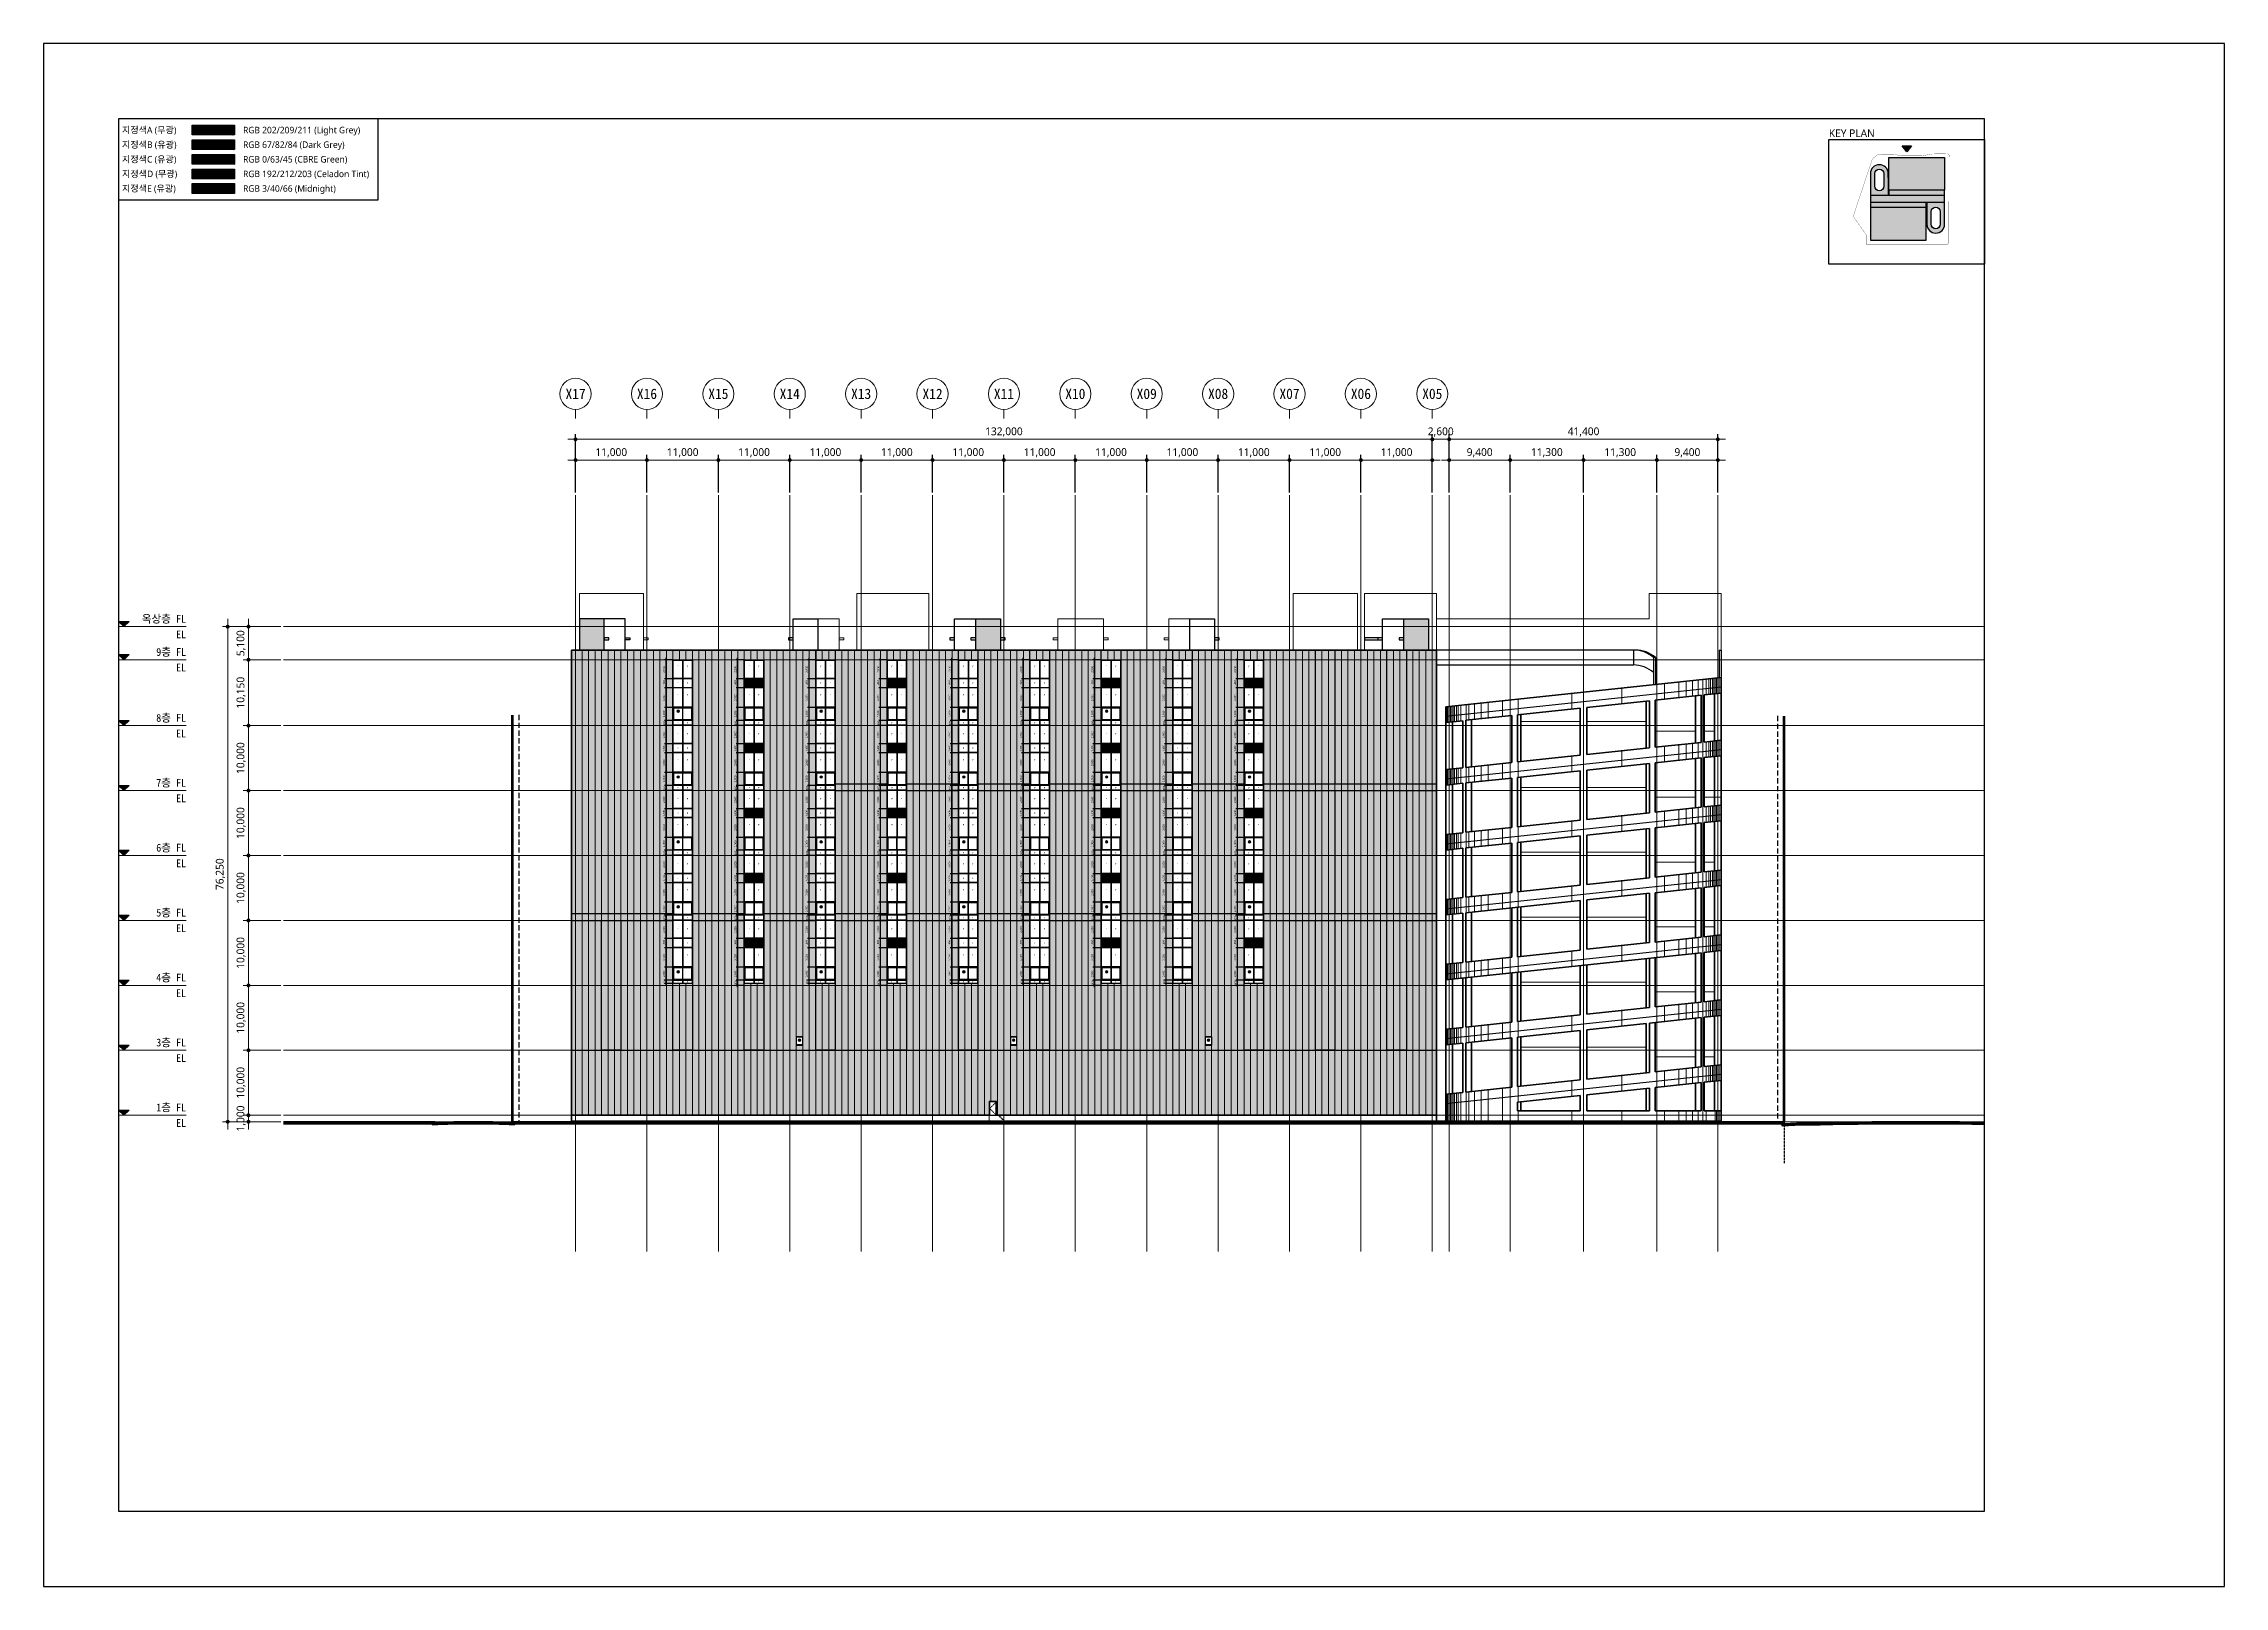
# Model space of a CAD drawing. Header units: millimetres. Extents: x 1680000 to 3024000, y 712800 to 950400.
# Drawn here: x 2016000 to 2352000, y 712800 to 950400 of the extents above; entities that cross this region are included whole.
import ezdxf
from ezdxf.enums import TextEntityAlignment as Align

# ---------------------------------------------------------------- set-up
doc = ezdxf.new("R2010")
doc.units = ezdxf.units.MM
doc.set_wipeout_variables(frame=1)
for name, pattern in [('CEN', [62, 60, -1, 0, -1]), ('DASHDOT', [1, 0.5, -0.25, 0, -0.25]), ('DASHDOTX2', [2, 1, -0.5, 0, -0.5]), ('DASHEDX2', [1.5, 1, -0.5]), ('HID', [2, 1.1, -0.9]), ('HIDDEN', [0.375, 0.25, -0.125]), ('JIS_09_15', [18.9, 15, -0.9, 0.6, -0.9, 0.6, -0.9]), ('PHANTOM', [63.5, 31.75, -6.35, 6.35, -6.35, 6.35, -6.35])]:
    doc.linetypes.add(name, pattern=pattern)
doc.layers.get('Defpoints').update_dxf_attribs({"color": 140})
for name, color, linetype in [('0_검토', 1, 'HIDDEN'), ('A-XXXX-SOLD', 252, 'Continuous'), ('WINELEV', 4, 'Continuous'), ('색상', 7, 'Continuous'), ('입면색상', 7, 'Continuous')]:
    doc.layers.add(name, color=color, linetype=linetype)
for name, color, linetype, lineweight in [('A-AXIS-LINE', 1, 'CEN', 15), ('A-BOND-LIN1', 4, 'DASHDOTX2', 25), ('A-BOND-LIN2', 4, 'DASHEDX2', 25), ('A-DWXK-OPEN', 1, 'HID', 15), ('A-DWXM-WIND', 4, 'Continuous', 25), ('A-ELEV-LIN1', 2, 'Continuous', 40), ('A-ELEV-LIN2', 7, 'Continuous', 25), ('A-ELEV-LIN3', 8, 'Continuous', 18), ('A-ELEV-WIN', 4, 'Continuous', 25), ('A-MKXS-TEXT1', 3, 'Continuous', 25), ('A-MKXS-TEXT2', 7, 'Continuous', 25), ('A-XXXX-HID', 8, 'HIDDEN', 18)]:
    doc.layers.add(name, color=color, linetype=linetype, lineweight=lineweight)
doc.layers.add('A-XXXX-NPLT', color=144, linetype='Continuous', lineweight=15, plot=False)
doc.styles.add('HY울릉도L', font='')
doc.styles.add('돋움체', font='')
doc.styles.add('맑은고딕', font='malgun.ttf')
doc.styles.get('HY울릉도L').set_extended_font_data('HYwulM')
doc.styles.get('돋움체').set_extended_font_data('DotumChe')
doc.dimstyles.new('CDIM', dxfattribs={"dimtxt": 3, "dimasz": 1.5, "dimexe": 2, "dimexo": 1, "dimgap": 1, "dimtad": 1, "dimdec": 0, "dimrnd": 0.5, "dimzin": 0, "dimdsep": 32, "dimlunit": 6, "dimtxsty": 'HY울릉도L', "dimblk1": '_CIDOT', "dimblk2": '_CIDOT', "dimsah": 1, "dimcen": 5.5, "dimclrd": 2, "dimclre": 2, "dimclrt": 7, "dimadec": 0, "dimazin": 0, "dimtfac": 1, "dimtdec": 0, "dimtix": 1, "dimtmove": 2, "dimatfit": 1, "dimldrblk": '_CIDOT', "dimfxl": 1, "dimtolj": 1, "dimtzin": 0, "dimlwd": -1, "dimarcsym": 0})
pattern_1 = [(45, (-716525.99, -470420), (-35.355339, 35.355339), [])]

# ---------------------------------------------------------------- blocks, each defined once
blk = doc.blocks.new('_CIDOT')
at = {"color": 0, "linetype": 'ByBlock'}
blk.add_line((2, 0), (-1, 0), dxfattribs=at)
at = {"color": 0, "linetype": 'ByBlock', "const_width": 0.5}
blk.add_lwpolyline([(-0.25, 0, 1), (0.25, 0, 1)], format="xyb", close=True, dxfattribs=at)
blk = doc.blocks.new('*D27')
at = {"layer": 'A-XXXX-NPLT', "lineweight": -2, "transparency": 16777216}
for p, q in [((4621038, -360969), (4615238, -360969)), ((4621038, -371119), (4615238, -371119))]:
    blk.add_line(p, q, dxfattribs=at)
at = {"layer": 'A-XXXX-NPLT', "transparency": 16777216}
blk.add_line((4616038, -370519), (4616038, -361569), dxfattribs=at)
at = {"layer": 'Defpoints', "color": 0, "transparency": 16777216}
for p in [(4616038, -360969), (4621438, -360969), (4621438, -371119)]:
    blk.add_point(p, dxfattribs=at)
at = {"layer": 'A-XXXX-NPLT', "transparency": 16777216, "xscale": 600, "yscale": 600, "zscale": 600}
for p, rotation in [((4616038, -360969), 90), ((4616038, -371119), 270)]:
    blk.add_blockref('_CIDOT', p, dxfattribs=dict(at, rotation=rotation))
at = {"layer": 'A-XXXX-NPLT', "color": 3, "transparency": 16777216, "insert": (4614914, -366044), "char_height": 1200, "attachment_point": 5, "rotation": 90, "style": '맑은고딕'}
blk.add_mtext('\\A1;10,150', dxfattribs=at)
blk = doc.blocks.new('*D28')
at = {"layer": 'A-XXXX-NPLT', "lineweight": -2, "transparency": 16777216}
for p, q in [((4621038, -371119), (4615238, -371119)), ((4621038, -381119), (4615238, -381119))]:
    blk.add_line(p, q, dxfattribs=at)
at = {"layer": 'A-XXXX-NPLT', "transparency": 16777216}
blk.add_line((4616038, -371719), (4616038, -380519), dxfattribs=at)
at = {"layer": 'Defpoints', "color": 0, "transparency": 16777216}
for p in [(4621438, -371119), (4616038, -381119), (4621438, -381119)]:
    blk.add_point(p, dxfattribs=at)
at = {"layer": 'A-XXXX-NPLT', "transparency": 16777216, "xscale": 600, "yscale": 600, "zscale": 600}
for p, rotation in [((4616038, -371119), 90), ((4616038, -381119), 270)]:
    blk.add_blockref('_CIDOT', p, dxfattribs=dict(at, rotation=rotation))
at = {"layer": 'A-XXXX-NPLT', "color": 3, "transparency": 16777216, "insert": (4614914, -376119), "char_height": 1200, "attachment_point": 5, "rotation": 90, "style": '맑은고딕'}
blk.add_mtext('\\A1;10,000', dxfattribs=at)
blk = doc.blocks.new('*D29')
at = {"layer": 'A-XXXX-NPLT', "lineweight": -2, "transparency": 16777216}
for p, q in [((4621038, -381119), (4615238, -381119)), ((4621038, -391119), (4615238, -391119))]:
    blk.add_line(p, q, dxfattribs=at)
at = {"layer": 'A-XXXX-NPLT', "transparency": 16777216}
blk.add_line((4616038, -381719), (4616038, -390519), dxfattribs=at)
at = {"layer": 'Defpoints', "color": 0, "transparency": 16777216}
for p in [(4621438, -381119), (4616038, -391119), (4621438, -391119)]:
    blk.add_point(p, dxfattribs=at)
at = {"layer": 'A-XXXX-NPLT', "transparency": 16777216, "xscale": 600, "yscale": 600, "zscale": 600}
for p, rotation in [((4616038, -381119), 90), ((4616038, -391119), 270)]:
    blk.add_blockref('_CIDOT', p, dxfattribs=dict(at, rotation=rotation))
at = {"layer": 'A-XXXX-NPLT', "color": 3, "transparency": 16777216, "insert": (4614914, -386119), "char_height": 1200, "attachment_point": 5, "rotation": 90, "style": '맑은고딕'}
blk.add_mtext('\\A1;10,000', dxfattribs=at)
blk = doc.blocks.new('*D30')
at = {"layer": 'A-XXXX-NPLT', "lineweight": -2, "transparency": 16777216}
for p, q in [((4621038, -391119), (4615238, -391119)), ((4621038, -401119), (4615238, -401119))]:
    blk.add_line(p, q, dxfattribs=at)
at = {"layer": 'A-XXXX-NPLT', "transparency": 16777216}
blk.add_line((4616038, -391719), (4616038, -400519), dxfattribs=at)
at = {"layer": 'Defpoints', "color": 0, "transparency": 16777216}
for p in [(4621438, -391119), (4616038, -401119), (4621438, -401119)]:
    blk.add_point(p, dxfattribs=at)
at = {"layer": 'A-XXXX-NPLT', "transparency": 16777216, "xscale": 600, "yscale": 600, "zscale": 600}
for p, rotation in [((4616038, -391119), 90), ((4616038, -401119), 270)]:
    blk.add_blockref('_CIDOT', p, dxfattribs=dict(at, rotation=rotation))
at = {"layer": 'A-XXXX-NPLT', "color": 3, "transparency": 16777216, "insert": (4614914, -396119), "char_height": 1200, "attachment_point": 5, "rotation": 90, "style": '맑은고딕'}
blk.add_mtext('\\A1;10,000', dxfattribs=at)
blk = doc.blocks.new('*D31')
at = {"layer": 'A-XXXX-NPLT', "lineweight": -2, "transparency": 16777216}
for p, q in [((4621038, -401119), (4615238, -401119)), ((4621038, -411119), (4615238, -411119))]:
    blk.add_line(p, q, dxfattribs=at)
at = {"layer": 'A-XXXX-NPLT', "transparency": 16777216}
blk.add_line((4616038, -401719), (4616038, -410519), dxfattribs=at)
at = {"layer": 'Defpoints', "color": 0, "transparency": 16777216}
for p in [(4621438, -401119), (4616038, -411119), (4621438, -411119)]:
    blk.add_point(p, dxfattribs=at)
at = {"layer": 'A-XXXX-NPLT', "transparency": 16777216, "xscale": 600, "yscale": 600, "zscale": 600}
for p, rotation in [((4616038, -401119), 90), ((4616038, -411119), 270)]:
    blk.add_blockref('_CIDOT', p, dxfattribs=dict(at, rotation=rotation))
at = {"layer": 'A-XXXX-NPLT', "color": 3, "transparency": 16777216, "insert": (4614914, -406119), "char_height": 1200, "attachment_point": 5, "rotation": 90, "style": '맑은고딕'}
blk.add_mtext('\\A1;10,000', dxfattribs=at)
blk = doc.blocks.new('*D32')
at = {"layer": 'A-XXXX-NPLT', "lineweight": -2, "transparency": 16777216}
for p, q in [((4621038, -411119), (4615238, -411119)), ((4621038, -421119), (4615238, -421119))]:
    blk.add_line(p, q, dxfattribs=at)
at = {"layer": 'A-XXXX-NPLT', "transparency": 16777216}
blk.add_line((4616038, -411719), (4616038, -420519), dxfattribs=at)
at = {"layer": 'Defpoints', "color": 0, "transparency": 16777216}
for p in [(4621438, -411119), (4616038, -421119), (4621438, -421119)]:
    blk.add_point(p, dxfattribs=at)
at = {"layer": 'A-XXXX-NPLT', "transparency": 16777216, "xscale": 600, "yscale": 600, "zscale": 600}
for p, rotation in [((4616038, -411119), 90), ((4616038, -421119), 270)]:
    blk.add_blockref('_CIDOT', p, dxfattribs=dict(at, rotation=rotation))
at = {"layer": 'A-XXXX-NPLT', "color": 3, "transparency": 16777216, "insert": (4614914, -416119), "char_height": 1200, "attachment_point": 5, "rotation": 90, "style": '맑은고딕'}
blk.add_mtext('\\A1;10,000', dxfattribs=at)
blk = doc.blocks.new('*D33')
at = {"layer": 'A-XXXX-NPLT', "lineweight": -2, "transparency": 16777216}
for p, q in [((4621038, -355869), (4615238, -355869)), ((4621038, -360969), (4615238, -360969))]:
    blk.add_line(p, q, dxfattribs=at)
at = {"layer": 'A-XXXX-NPLT', "transparency": 16777216}
blk.add_line((4616038, -360369), (4616038, -356469), dxfattribs=at)
at = {"layer": 'Defpoints', "color": 0, "transparency": 16777216}
for p in [(4616038, -355869), (4621438, -355869), (4621438, -360969)]:
    blk.add_point(p, dxfattribs=at)
at = {"layer": 'A-XXXX-NPLT', "transparency": 16777216, "xscale": 600, "yscale": 600, "zscale": 600}
for p, rotation in [((4616038, -355869), 90), ((4616038, -360969), 270)]:
    blk.add_blockref('_CIDOT', p, dxfattribs=dict(at, rotation=rotation))
at = {"layer": 'A-XXXX-NPLT', "color": 3, "transparency": 16777216, "insert": (4614914, -358419), "char_height": 1200, "attachment_point": 5, "rotation": 90, "style": '맑은고딕'}
blk.add_mtext('\\A1;5,100', dxfattribs=at)
blk = doc.blocks.new('*D26')
at = {"layer": 'A-XXXX-NPLT', "lineweight": -2, "transparency": 16777216}
for p, q in [((4621038, -355869), (4612038, -355869)), ((4621038, -432119), (4612038, -432119))]:
    blk.add_line(p, q, dxfattribs=at)
at = {"layer": 'A-XXXX-NPLT', "transparency": 16777216}
blk.add_line((4612838, -431519), (4612838, -356469), dxfattribs=at)
at = {"layer": 'Defpoints', "color": 0, "transparency": 16777216}
for p in [(4612838, -355869), (4621438, -355869), (4621438, -432119)]:
    blk.add_point(p, dxfattribs=at)
at = {"layer": 'A-XXXX-NPLT', "transparency": 16777216, "xscale": 600, "yscale": 600, "zscale": 600}
for p, rotation in [((4612838, -355869), 90), ((4612838, -432119), 270)]:
    blk.add_blockref('_CIDOT', p, dxfattribs=dict(at, rotation=rotation))
at = {"layer": 'A-XXXX-NPLT', "color": 3, "transparency": 16777216, "insert": (4611717, -393994), "char_height": 1200, "attachment_point": 5, "rotation": 90, "style": '맑은고딕'}
blk.add_mtext('\\A1;76,250', dxfattribs=at)
blk = doc.blocks.new('*D34')
at = {"layer": 'A-XXXX-NPLT', "lineweight": -2, "transparency": 16777216}
for p, q in [((4621038, -421119), (4615238, -421119)), ((4621038, -431119), (4615238, -431119))]:
    blk.add_line(p, q, dxfattribs=at)
at = {"layer": 'A-XXXX-NPLT', "transparency": 16777216}
blk.add_line((4616038, -421719), (4616038, -430519), dxfattribs=at)
at = {"layer": 'Defpoints', "color": 0, "transparency": 16777216}
for p in [(4621438, -421119), (4616038, -431119), (4621438, -431119)]:
    blk.add_point(p, dxfattribs=at)
at = {"layer": 'A-XXXX-NPLT', "transparency": 16777216, "xscale": 600, "yscale": 600, "zscale": 600}
for p, rotation in [((4616038, -421119), 90), ((4616038, -431119), 270)]:
    blk.add_blockref('_CIDOT', p, dxfattribs=dict(at, rotation=rotation))
at = {"layer": 'A-XXXX-NPLT', "color": 3, "transparency": 16777216, "insert": (4614914, -426119), "char_height": 1200, "attachment_point": 5, "rotation": 90, "style": '맑은고딕'}
blk.add_mtext('\\A1;10,000', dxfattribs=at)
blk = doc.blocks.new('*D35')
at = {"layer": 'A-XXXX-NPLT', "transparency": 16777216}
for p, q in [((4616038, -430519), (4616038, -429919)), ((4616038, -431119), (4616038, -432119)), ((4616038, -432719), (4616038, -433319))]:
    blk.add_line(p, q, dxfattribs=at)
at = {"layer": 'A-XXXX-NPLT', "lineweight": -2, "transparency": 16777216}
for p, q in [((4621038, -431119), (4615238, -431119)), ((4621038, -432119), (4615238, -432119))]:
    blk.add_line(p, q, dxfattribs=at)
at = {"layer": 'Defpoints', "color": 0, "transparency": 16777216}
for p in [(4616038, -432119), (4621438, -431119), (4621438, -432119)]:
    blk.add_point(p, dxfattribs=at)
at = {"layer": 'A-XXXX-NPLT', "transparency": 16777216, "xscale": 600, "yscale": 600, "zscale": 600}
for p, rotation in [((4616038, -431119), 270), ((4616038, -432119), 90)]:
    blk.add_blockref('_CIDOT', p, dxfattribs=dict(at, rotation=rotation))
at = {"layer": 'A-XXXX-NPLT', "color": 3, "transparency": 16777216, "insert": (4614914, -431619), "char_height": 1200, "attachment_point": 5, "rotation": 90, "style": '맑은고딕'}
blk.add_mtext('\\A1;1,000', dxfattribs=at)
blk = doc.blocks.new('*D36')
at = {"layer": 'A-XXXX-NPLT', "lineweight": -2, "transparency": 16777216}
for p, q in [((-100, 10700), (-1280, 10700)), ((-100, 9900), (-1280, 9900))]:
    blk.add_line(p, q, dxfattribs=at)
at = {"layer": 'A-XXXX-NPLT', "transparency": 16777216}
for p, q in [((-1080, 10850), (-1080, 11000)), ((-1080, 10700), (-1080, 9900)), ((-1080, 9750), (-1080, 9600))]:
    blk.add_line(p, q, dxfattribs=at)
at = {"layer": 'Defpoints', "color": 0, "transparency": 16777216}
for p in [(0, 10700), (-1080, 9900), (0, 9900)]:
    blk.add_point(p, dxfattribs=at)
at = {"layer": 'A-XXXX-NPLT', "transparency": 16777216, "xscale": 150, "yscale": 150, "zscale": 150}
for p, rotation in [((-1080, 10700), 270), ((-1080, 9900), 90)]:
    blk.add_blockref('_CIDOT', p, dxfattribs=dict(at, rotation=rotation))
at = {"layer": 'A-XXXX-NPLT', "color": 3, "transparency": 16777216, "insert": (-1335, 10300), "char_height": 300, "attachment_point": 5, "rotation": 90, "style": '맑은고딕'}
blk.add_mtext('\\A1;800', dxfattribs=at)
blk = doc.blocks.new('*D37')
at = {"layer": 'A-XXXX-NPLT', "lineweight": -2, "transparency": 16777216}
for p, q in [((-100, 12700), (-1280, 12700)), ((-100, 10700), (-1280, 10700))]:
    blk.add_line(p, q, dxfattribs=at)
at = {"layer": 'A-XXXX-NPLT', "transparency": 16777216}
blk.add_line((-1080, 10850), (-1080, 12550), dxfattribs=at)
at = {"layer": 'Defpoints', "color": 0, "transparency": 16777216}
for p in [(-1080, 12700), (0, 12700), (0, 10700)]:
    blk.add_point(p, dxfattribs=at)
at = {"layer": 'A-XXXX-NPLT', "transparency": 16777216, "xscale": 150, "yscale": 150, "zscale": 150}
for p, rotation in [((-1080, 12700), 90), ((-1080, 10700), 270)]:
    blk.add_blockref('_CIDOT', p, dxfattribs=dict(at, rotation=rotation))
at = {"layer": 'A-XXXX-NPLT', "color": 3, "transparency": 16777216, "insert": (-1360, 11700), "char_height": 300, "attachment_point": 5, "rotation": 90, "style": '맑은고딕'}
blk.add_mtext('\\A1;2,000', dxfattribs=at)
blk = doc.blocks.new('*D38')
at = {"layer": 'A-XXXX-NPLT', "lineweight": -2, "transparency": 16777216}
for p, q in [((-100, 19900), (-1280, 19900)), ((-100, 17100), (-1280, 17100))]:
    blk.add_line(p, q, dxfattribs=at)
at = {"layer": 'A-XXXX-NPLT', "transparency": 16777216}
blk.add_line((-1080, 17250), (-1080, 19750), dxfattribs=at)
at = {"layer": 'Defpoints', "color": 0, "transparency": 16777216}
for p in [(-1080, 19900), (0, 19900), (0, 17100)]:
    blk.add_point(p, dxfattribs=at)
at = {"layer": 'A-XXXX-NPLT', "transparency": 16777216, "xscale": 150, "yscale": 150, "zscale": 150}
for p, rotation in [((-1080, 19900), 90), ((-1080, 17100), 270)]:
    blk.add_blockref('_CIDOT', p, dxfattribs=dict(at, rotation=rotation))
at = {"layer": 'A-XXXX-NPLT', "color": 3, "transparency": 16777216, "insert": (-1360, 18500), "char_height": 300, "attachment_point": 5, "rotation": 90, "style": '맑은고딕'}
blk.add_mtext('\\A1;2,800', dxfattribs=at)
blk = doc.blocks.new('*D39')
at = {"layer": 'A-XXXX-NPLT', "lineweight": -2, "transparency": 16777216}
for p, q in [((-100, 17100), (-1280, 17100)), ((-100, 15700), (-1280, 15700))]:
    blk.add_line(p, q, dxfattribs=at)
at = {"layer": 'A-XXXX-NPLT', "transparency": 16777216}
blk.add_line((-1080, 16950), (-1080, 15850), dxfattribs=at)
at = {"layer": 'Defpoints', "color": 0, "transparency": 16777216}
for p in [(0, 17100), (-1080, 15700), (0, 15700)]:
    blk.add_point(p, dxfattribs=at)
at = {"layer": 'A-XXXX-NPLT', "transparency": 16777216, "xscale": 150, "yscale": 150, "zscale": 150}
for p, rotation in [((-1080, 17100), 90), ((-1080, 15700), 270)]:
    blk.add_blockref('_CIDOT', p, dxfattribs=dict(at, rotation=rotation))
at = {"layer": 'A-XXXX-NPLT', "color": 3, "transparency": 16777216, "insert": (-1361, 16400), "char_height": 300, "attachment_point": 5, "rotation": 90, "style": '맑은고딕'}
blk.add_mtext('\\A1;1,400', dxfattribs=at)
blk = doc.blocks.new('*D40')
at = {"layer": 'A-XXXX-NPLT', "lineweight": -2, "transparency": 16777216}
for p, q in [((-100, 15700), (-1280, 15700)), ((-100, 12700), (-1280, 12700))]:
    blk.add_line(p, q, dxfattribs=at)
at = {"layer": 'A-XXXX-NPLT', "transparency": 16777216}
blk.add_line((-1080, 15550), (-1080, 12850), dxfattribs=at)
at = {"layer": 'Defpoints', "color": 0, "transparency": 16777216}
for p in [(0, 15700), (-1080, 12700), (0, 12700)]:
    blk.add_point(p, dxfattribs=at)
at = {"layer": 'A-XXXX-NPLT', "transparency": 16777216, "xscale": 150, "yscale": 150, "zscale": 150}
for p, rotation in [((-1080, 15700), 90), ((-1080, 12700), 270)]:
    blk.add_blockref('_CIDOT', p, dxfattribs=dict(at, rotation=rotation))
at = {"layer": 'A-XXXX-NPLT', "color": 3, "transparency": 16777216, "insert": (-1360, 14200), "char_height": 300, "attachment_point": 5, "rotation": 90, "style": '맑은고딕'}
blk.add_mtext('\\A1;3,000', dxfattribs=at)
blk = doc.blocks.new('*D41')
at = {"layer": 'A-XXXX-NPLT', "lineweight": -2, "transparency": 16777216}
for p, q in [((-100, 700), (-1280, 700)), ((-100, -100), (-1280, -100))]:
    blk.add_line(p, q, dxfattribs=at)
at = {"layer": 'A-XXXX-NPLT', "transparency": 16777216}
for p, q in [((-1080, 850), (-1080, 1000)), ((-1080, 700), (-1080, -100)), ((-1080, -250), (-1080, -400))]:
    blk.add_line(p, q, dxfattribs=at)
at = {"layer": 'Defpoints', "color": 0, "transparency": 16777216}
for p in [(0, 700), (-1080, -100), (0, -100)]:
    blk.add_point(p, dxfattribs=at)
at = {"layer": 'A-XXXX-NPLT', "transparency": 16777216, "xscale": 150, "yscale": 150, "zscale": 150}
for p, rotation in [((-1080, 700), 270), ((-1080, -100), 90)]:
    blk.add_blockref('_CIDOT', p, dxfattribs=dict(at, rotation=rotation))
at = {"layer": 'A-XXXX-NPLT', "color": 3, "transparency": 16777216, "insert": (-1335, 300), "char_height": 300, "attachment_point": 5, "rotation": 90, "style": '맑은고딕'}
blk.add_mtext('\\A1;800', dxfattribs=at)
blk = doc.blocks.new('*D42')
at = {"layer": 'A-XXXX-NPLT', "lineweight": -2, "transparency": 16777216}
for p, q in [((-100, 2700), (-1280, 2700)), ((-100, 700), (-1280, 700))]:
    blk.add_line(p, q, dxfattribs=at)
at = {"layer": 'A-XXXX-NPLT', "transparency": 16777216}
blk.add_line((-1080, 850), (-1080, 2550), dxfattribs=at)
at = {"layer": 'Defpoints', "color": 0, "transparency": 16777216}
for p in [(-1080, 2700), (0, 2700), (0, 700)]:
    blk.add_point(p, dxfattribs=at)
at = {"layer": 'A-XXXX-NPLT', "transparency": 16777216, "xscale": 150, "yscale": 150, "zscale": 150}
for p, rotation in [((-1080, 2700), 90), ((-1080, 700), 270)]:
    blk.add_blockref('_CIDOT', p, dxfattribs=dict(at, rotation=rotation))
at = {"layer": 'A-XXXX-NPLT', "color": 3, "transparency": 16777216, "insert": (-1360, 1700), "char_height": 300, "attachment_point": 5, "rotation": 90, "style": '맑은고딕'}
blk.add_mtext('\\A1;2,000', dxfattribs=at)
blk = doc.blocks.new('*D43')
at = {"layer": 'A-XXXX-NPLT', "lineweight": -2, "transparency": 16777216}
for p, q in [((-100, 9900), (-1280, 9900)), ((-100, 7100), (-1280, 7100))]:
    blk.add_line(p, q, dxfattribs=at)
at = {"layer": 'A-XXXX-NPLT', "transparency": 16777216}
blk.add_line((-1080, 7250), (-1080, 9750), dxfattribs=at)
at = {"layer": 'Defpoints', "color": 0, "transparency": 16777216}
for p in [(-1080, 9900), (0, 9900), (0, 7100)]:
    blk.add_point(p, dxfattribs=at)
at = {"layer": 'A-XXXX-NPLT', "transparency": 16777216, "xscale": 150, "yscale": 150, "zscale": 150}
for p, rotation in [((-1080, 9900), 90), ((-1080, 7100), 270)]:
    blk.add_blockref('_CIDOT', p, dxfattribs=dict(at, rotation=rotation))
at = {"layer": 'A-XXXX-NPLT', "color": 3, "transparency": 16777216, "insert": (-1360, 8500), "char_height": 300, "attachment_point": 5, "rotation": 90, "style": '맑은고딕'}
blk.add_mtext('\\A1;2,800', dxfattribs=at)
blk = doc.blocks.new('*D44')
at = {"layer": 'A-XXXX-NPLT', "lineweight": -2, "transparency": 16777216}
for p, q in [((-100, 7100), (-1280, 7100)), ((-100, 5700), (-1280, 5700))]:
    blk.add_line(p, q, dxfattribs=at)
at = {"layer": 'A-XXXX-NPLT', "transparency": 16777216}
blk.add_line((-1080, 6950), (-1080, 5850), dxfattribs=at)
at = {"layer": 'Defpoints', "color": 0, "transparency": 16777216}
for p in [(0, 7100), (-1080, 5700), (0, 5700)]:
    blk.add_point(p, dxfattribs=at)
at = {"layer": 'A-XXXX-NPLT', "transparency": 16777216, "xscale": 150, "yscale": 150, "zscale": 150}
for p, rotation in [((-1080, 7100), 90), ((-1080, 5700), 270)]:
    blk.add_blockref('_CIDOT', p, dxfattribs=dict(at, rotation=rotation))
at = {"layer": 'A-XXXX-NPLT', "color": 3, "transparency": 16777216, "insert": (-1361, 6400), "char_height": 300, "attachment_point": 5, "rotation": 90, "style": '맑은고딕'}
blk.add_mtext('\\A1;1,400', dxfattribs=at)
blk = doc.blocks.new('*D45')
at = {"layer": 'A-XXXX-NPLT', "lineweight": -2, "transparency": 16777216}
for p, q in [((-100, 5700), (-1280, 5700)), ((-100, 2700), (-1280, 2700))]:
    blk.add_line(p, q, dxfattribs=at)
at = {"layer": 'A-XXXX-NPLT', "transparency": 16777216}
blk.add_line((-1080, 5550), (-1080, 2850), dxfattribs=at)
at = {"layer": 'Defpoints', "color": 0, "transparency": 16777216}
for p in [(0, 5700), (-1080, 2700), (0, 2700)]:
    blk.add_point(p, dxfattribs=at)
at = {"layer": 'A-XXXX-NPLT', "transparency": 16777216, "xscale": 150, "yscale": 150, "zscale": 150}
for p, rotation in [((-1080, 5700), 90), ((-1080, 2700), 270)]:
    blk.add_blockref('_CIDOT', p, dxfattribs=dict(at, rotation=rotation))
at = {"layer": 'A-XXXX-NPLT', "color": 3, "transparency": 16777216, "insert": (-1360, 4200), "char_height": 300, "attachment_point": 5, "rotation": 90, "style": '맑은고딕'}
blk.add_mtext('\\A1;3,000', dxfattribs=at)
blk = doc.blocks.new('*D46')
at = {"layer": 'A-XXXX-NPLT', "lineweight": -2, "transparency": 16777216}
for p, q in [((-100, 20700), (-1280, 20700)), ((-100, 19900), (-1280, 19900))]:
    blk.add_line(p, q, dxfattribs=at)
at = {"layer": 'A-XXXX-NPLT', "transparency": 16777216}
for p, q in [((-1080, 20850), (-1080, 21000)), ((-1080, 20700), (-1080, 19900)), ((-1080, 19750), (-1080, 19600))]:
    blk.add_line(p, q, dxfattribs=at)
at = {"layer": 'Defpoints', "color": 0, "transparency": 16777216}
for p in [(0, 20700), (-1080, 19900), (0, 19900)]:
    blk.add_point(p, dxfattribs=at)
at = {"layer": 'A-XXXX-NPLT', "transparency": 16777216, "xscale": 150, "yscale": 150, "zscale": 150}
for p, rotation in [((-1080, 20700), 270), ((-1080, 19900), 90)]:
    blk.add_blockref('_CIDOT', p, dxfattribs=dict(at, rotation=rotation))
at = {"layer": 'A-XXXX-NPLT', "color": 3, "transparency": 16777216, "insert": (-1335, 20300), "char_height": 300, "attachment_point": 5, "rotation": 90, "style": '맑은고딕'}
blk.add_mtext('\\A1;800', dxfattribs=at)
blk = doc.blocks.new('*D47')
at = {"layer": 'A-XXXX-NPLT', "lineweight": -2, "transparency": 16777216}
for p, q in [((-100, 22700), (-1280, 22700)), ((-100, 20700), (-1280, 20700))]:
    blk.add_line(p, q, dxfattribs=at)
at = {"layer": 'A-XXXX-NPLT', "transparency": 16777216}
blk.add_line((-1080, 20850), (-1080, 22550), dxfattribs=at)
at = {"layer": 'Defpoints', "color": 0, "transparency": 16777216}
for p in [(-1080, 22700), (0, 22700), (0, 20700)]:
    blk.add_point(p, dxfattribs=at)
at = {"layer": 'A-XXXX-NPLT', "transparency": 16777216, "xscale": 150, "yscale": 150, "zscale": 150}
for p, rotation in [((-1080, 22700), 90), ((-1080, 20700), 270)]:
    blk.add_blockref('_CIDOT', p, dxfattribs=dict(at, rotation=rotation))
at = {"layer": 'A-XXXX-NPLT', "color": 3, "transparency": 16777216, "insert": (-1360, 21700), "char_height": 300, "attachment_point": 5, "rotation": 90, "style": '맑은고딕'}
blk.add_mtext('\\A1;2,000', dxfattribs=at)
blk = doc.blocks.new('*D48')
at = {"layer": 'A-XXXX-NPLT', "lineweight": -2, "transparency": 16777216}
for p, q in [((-100, 29900), (-1280, 29900)), ((-100, 27100), (-1280, 27100))]:
    blk.add_line(p, q, dxfattribs=at)
at = {"layer": 'A-XXXX-NPLT', "transparency": 16777216}
blk.add_line((-1080, 27250), (-1080, 29750), dxfattribs=at)
at = {"layer": 'Defpoints', "color": 0, "transparency": 16777216}
for p in [(-1080, 29900), (0, 29900), (0, 27100)]:
    blk.add_point(p, dxfattribs=at)
at = {"layer": 'A-XXXX-NPLT', "transparency": 16777216, "xscale": 150, "yscale": 150, "zscale": 150}
for p, rotation in [((-1080, 29900), 90), ((-1080, 27100), 270)]:
    blk.add_blockref('_CIDOT', p, dxfattribs=dict(at, rotation=rotation))
at = {"layer": 'A-XXXX-NPLT', "color": 3, "transparency": 16777216, "insert": (-1360, 28500), "char_height": 300, "attachment_point": 5, "rotation": 90, "style": '맑은고딕'}
blk.add_mtext('\\A1;2,800', dxfattribs=at)
blk = doc.blocks.new('*D49')
at = {"layer": 'A-XXXX-NPLT', "lineweight": -2, "transparency": 16777216}
for p, q in [((-100, 27100), (-1280, 27100)), ((-100, 25700), (-1280, 25700))]:
    blk.add_line(p, q, dxfattribs=at)
at = {"layer": 'A-XXXX-NPLT', "transparency": 16777216}
blk.add_line((-1080, 26950), (-1080, 25850), dxfattribs=at)
at = {"layer": 'Defpoints', "color": 0, "transparency": 16777216}
for p in [(0, 27100), (-1080, 25700), (0, 25700)]:
    blk.add_point(p, dxfattribs=at)
at = {"layer": 'A-XXXX-NPLT', "transparency": 16777216, "xscale": 150, "yscale": 150, "zscale": 150}
for p, rotation in [((-1080, 27100), 90), ((-1080, 25700), 270)]:
    blk.add_blockref('_CIDOT', p, dxfattribs=dict(at, rotation=rotation))
at = {"layer": 'A-XXXX-NPLT', "color": 3, "transparency": 16777216, "insert": (-1361, 26400), "char_height": 300, "attachment_point": 5, "rotation": 90, "style": '맑은고딕'}
blk.add_mtext('\\A1;1,400', dxfattribs=at)
blk = doc.blocks.new('*D50')
at = {"layer": 'A-XXXX-NPLT', "lineweight": -2, "transparency": 16777216}
for p, q in [((-100, 25700), (-1280, 25700)), ((-100, 22700), (-1280, 22700))]:
    blk.add_line(p, q, dxfattribs=at)
at = {"layer": 'A-XXXX-NPLT', "transparency": 16777216}
blk.add_line((-1080, 25550), (-1080, 22850), dxfattribs=at)
at = {"layer": 'Defpoints', "color": 0, "transparency": 16777216}
for p in [(0, 25700), (-1080, 22700), (0, 22700)]:
    blk.add_point(p, dxfattribs=at)
at = {"layer": 'A-XXXX-NPLT', "transparency": 16777216, "xscale": 150, "yscale": 150, "zscale": 150}
for p, rotation in [((-1080, 25700), 90), ((-1080, 22700), 270)]:
    blk.add_blockref('_CIDOT', p, dxfattribs=dict(at, rotation=rotation))
at = {"layer": 'A-XXXX-NPLT', "color": 3, "transparency": 16777216, "insert": (-1360, 24200), "char_height": 300, "attachment_point": 5, "rotation": 90, "style": '맑은고딕'}
blk.add_mtext('\\A1;3,000', dxfattribs=at)
blk = doc.blocks.new('*D51')
at = {"layer": 'A-XXXX-NPLT', "lineweight": -2, "transparency": 16777216}
for p, q in [((-100, 40700), (-1280, 40700)), ((-100, 39900), (-1280, 39900))]:
    blk.add_line(p, q, dxfattribs=at)
at = {"layer": 'A-XXXX-NPLT', "transparency": 16777216}
for p, q in [((-1080, 40850), (-1080, 41000)), ((-1080, 40700), (-1080, 39900)), ((-1080, 39750), (-1080, 39600))]:
    blk.add_line(p, q, dxfattribs=at)
at = {"layer": 'Defpoints', "color": 0, "transparency": 16777216}
for p in [(0, 40700), (-1080, 39900), (0, 39900)]:
    blk.add_point(p, dxfattribs=at)
at = {"layer": 'A-XXXX-NPLT', "transparency": 16777216, "xscale": 150, "yscale": 150, "zscale": 150}
for p, rotation in [((-1080, 40700), 270), ((-1080, 39900), 90)]:
    blk.add_blockref('_CIDOT', p, dxfattribs=dict(at, rotation=rotation))
at = {"layer": 'A-XXXX-NPLT', "color": 3, "transparency": 16777216, "insert": (-1335, 40300), "char_height": 300, "attachment_point": 5, "rotation": 90, "style": '맑은고딕'}
blk.add_mtext('\\A1;800', dxfattribs=at)
blk = doc.blocks.new('*D52')
at = {"layer": 'A-XXXX-NPLT', "lineweight": -2, "transparency": 16777216}
for p, q in [((-100, 42700), (-1280, 42700)), ((-100, 40700), (-1280, 40700))]:
    blk.add_line(p, q, dxfattribs=at)
at = {"layer": 'A-XXXX-NPLT', "transparency": 16777216}
blk.add_line((-1080, 40850), (-1080, 42550), dxfattribs=at)
at = {"layer": 'Defpoints', "color": 0, "transparency": 16777216}
for p in [(-1080, 42700), (0, 42700), (0, 40700)]:
    blk.add_point(p, dxfattribs=at)
at = {"layer": 'A-XXXX-NPLT', "transparency": 16777216, "xscale": 150, "yscale": 150, "zscale": 150}
for p, rotation in [((-1080, 42700), 90), ((-1080, 40700), 270)]:
    blk.add_blockref('_CIDOT', p, dxfattribs=dict(at, rotation=rotation))
at = {"layer": 'A-XXXX-NPLT', "color": 3, "transparency": 16777216, "insert": (-1360, 41700), "char_height": 300, "attachment_point": 5, "rotation": 90, "style": '맑은고딕'}
blk.add_mtext('\\A1;2,000', dxfattribs=at)
blk = doc.blocks.new('*D53')
at = {"layer": 'A-XXXX-NPLT', "lineweight": -2, "transparency": 16777216}
for p, q in [((-100, 50050), (-1280, 50050)), ((-100, 47100), (-1280, 47100))]:
    blk.add_line(p, q, dxfattribs=at)
at = {"layer": 'A-XXXX-NPLT', "transparency": 16777216}
blk.add_line((-1080, 47250), (-1080, 49900), dxfattribs=at)
at = {"layer": 'Defpoints', "color": 0, "transparency": 16777216}
for p in [(-1080, 50050), (0, 50050), (0, 47100)]:
    blk.add_point(p, dxfattribs=at)
at = {"layer": 'A-XXXX-NPLT', "transparency": 16777216, "xscale": 150, "yscale": 150, "zscale": 150}
for p, rotation in [((-1080, 50050), 90), ((-1080, 47100), 270)]:
    blk.add_blockref('_CIDOT', p, dxfattribs=dict(at, rotation=rotation))
at = {"layer": 'A-XXXX-NPLT', "color": 3, "transparency": 16777216, "insert": (-1360, 48575), "char_height": 300, "attachment_point": 5, "rotation": 90, "style": '맑은고딕'}
blk.add_mtext('\\A1;2,950', dxfattribs=at)
blk = doc.blocks.new('*D54')
at = {"layer": 'A-XXXX-NPLT', "lineweight": -2, "transparency": 16777216}
for p, q in [((-100, 47100), (-1280, 47100)), ((-100, 45700), (-1280, 45700))]:
    blk.add_line(p, q, dxfattribs=at)
at = {"layer": 'A-XXXX-NPLT', "transparency": 16777216}
blk.add_line((-1080, 46950), (-1080, 45850), dxfattribs=at)
at = {"layer": 'Defpoints', "color": 0, "transparency": 16777216}
for p in [(0, 47100), (-1080, 45700), (0, 45700)]:
    blk.add_point(p, dxfattribs=at)
at = {"layer": 'A-XXXX-NPLT', "transparency": 16777216, "xscale": 150, "yscale": 150, "zscale": 150}
for p, rotation in [((-1080, 47100), 90), ((-1080, 45700), 270)]:
    blk.add_blockref('_CIDOT', p, dxfattribs=dict(at, rotation=rotation))
at = {"layer": 'A-XXXX-NPLT', "color": 3, "transparency": 16777216, "insert": (-1361, 46400), "char_height": 300, "attachment_point": 5, "rotation": 90, "style": '맑은고딕'}
blk.add_mtext('\\A1;1,400', dxfattribs=at)
blk = doc.blocks.new('*D55')
at = {"layer": 'A-XXXX-NPLT', "lineweight": -2, "transparency": 16777216}
for p, q in [((-100, 45700), (-1280, 45700)), ((-100, 42700), (-1280, 42700))]:
    blk.add_line(p, q, dxfattribs=at)
at = {"layer": 'A-XXXX-NPLT', "transparency": 16777216}
blk.add_line((-1080, 45550), (-1080, 42850), dxfattribs=at)
at = {"layer": 'Defpoints', "color": 0, "transparency": 16777216}
for p in [(0, 45700), (-1080, 42700), (0, 42700)]:
    blk.add_point(p, dxfattribs=at)
at = {"layer": 'A-XXXX-NPLT', "transparency": 16777216, "xscale": 150, "yscale": 150, "zscale": 150}
for p, rotation in [((-1080, 45700), 90), ((-1080, 42700), 270)]:
    blk.add_blockref('_CIDOT', p, dxfattribs=dict(at, rotation=rotation))
at = {"layer": 'A-XXXX-NPLT', "color": 3, "transparency": 16777216, "insert": (-1360, 44200), "char_height": 300, "attachment_point": 5, "rotation": 90, "style": '맑은고딕'}
blk.add_mtext('\\A1;3,000', dxfattribs=at)
blk = doc.blocks.new('*D56')
at = {"layer": 'A-XXXX-NPLT', "lineweight": -2, "transparency": 16777216}
for p, q in [((-100, 30700), (-1280, 30700)), ((-100, 29900), (-1280, 29900))]:
    blk.add_line(p, q, dxfattribs=at)
at = {"layer": 'A-XXXX-NPLT', "transparency": 16777216}
for p, q in [((-1080, 30850), (-1080, 31000)), ((-1080, 30700), (-1080, 29900)), ((-1080, 29750), (-1080, 29600))]:
    blk.add_line(p, q, dxfattribs=at)
at = {"layer": 'Defpoints', "color": 0, "transparency": 16777216}
for p in [(0, 30700), (-1080, 29900), (0, 29900)]:
    blk.add_point(p, dxfattribs=at)
at = {"layer": 'A-XXXX-NPLT', "transparency": 16777216, "xscale": 150, "yscale": 150, "zscale": 150}
for p, rotation in [((-1080, 30700), 270), ((-1080, 29900), 90)]:
    blk.add_blockref('_CIDOT', p, dxfattribs=dict(at, rotation=rotation))
at = {"layer": 'A-XXXX-NPLT', "color": 3, "transparency": 16777216, "insert": (-1335, 30300), "char_height": 300, "attachment_point": 5, "rotation": 90, "style": '맑은고딕'}
blk.add_mtext('\\A1;800', dxfattribs=at)
blk = doc.blocks.new('*D57')
at = {"layer": 'A-XXXX-NPLT', "lineweight": -2, "transparency": 16777216}
for p, q in [((-100, 32700), (-1280, 32700)), ((-100, 30700), (-1280, 30700))]:
    blk.add_line(p, q, dxfattribs=at)
at = {"layer": 'A-XXXX-NPLT', "transparency": 16777216}
blk.add_line((-1080, 30850), (-1080, 32550), dxfattribs=at)
at = {"layer": 'Defpoints', "color": 0, "transparency": 16777216}
for p in [(-1080, 32700), (0, 32700), (0, 30700)]:
    blk.add_point(p, dxfattribs=at)
at = {"layer": 'A-XXXX-NPLT', "transparency": 16777216, "xscale": 150, "yscale": 150, "zscale": 150}
for p, rotation in [((-1080, 32700), 90), ((-1080, 30700), 270)]:
    blk.add_blockref('_CIDOT', p, dxfattribs=dict(at, rotation=rotation))
at = {"layer": 'A-XXXX-NPLT', "color": 3, "transparency": 16777216, "insert": (-1360, 31700), "char_height": 300, "attachment_point": 5, "rotation": 90, "style": '맑은고딕'}
blk.add_mtext('\\A1;2,000', dxfattribs=at)
blk = doc.blocks.new('*D58')
at = {"layer": 'A-XXXX-NPLT', "lineweight": -2, "transparency": 16777216}
for p, q in [((-100, 39900), (-1280, 39900)), ((-100, 37100), (-1280, 37100))]:
    blk.add_line(p, q, dxfattribs=at)
at = {"layer": 'A-XXXX-NPLT', "transparency": 16777216}
blk.add_line((-1080, 37250), (-1080, 39750), dxfattribs=at)
at = {"layer": 'Defpoints', "color": 0, "transparency": 16777216}
for p in [(-1080, 39900), (0, 39900), (0, 37100)]:
    blk.add_point(p, dxfattribs=at)
at = {"layer": 'A-XXXX-NPLT', "transparency": 16777216, "xscale": 150, "yscale": 150, "zscale": 150}
for p, rotation in [((-1080, 39900), 90), ((-1080, 37100), 270)]:
    blk.add_blockref('_CIDOT', p, dxfattribs=dict(at, rotation=rotation))
at = {"layer": 'A-XXXX-NPLT', "color": 3, "transparency": 16777216, "insert": (-1360, 38500), "char_height": 300, "attachment_point": 5, "rotation": 90, "style": '맑은고딕'}
blk.add_mtext('\\A1;2,800', dxfattribs=at)
blk = doc.blocks.new('*D59')
at = {"layer": 'A-XXXX-NPLT', "lineweight": -2, "transparency": 16777216}
for p, q in [((-100, 37100), (-1280, 37100)), ((-100, 35700), (-1280, 35700))]:
    blk.add_line(p, q, dxfattribs=at)
at = {"layer": 'A-XXXX-NPLT', "transparency": 16777216}
blk.add_line((-1080, 36950), (-1080, 35850), dxfattribs=at)
at = {"layer": 'Defpoints', "color": 0, "transparency": 16777216}
for p in [(0, 37100), (-1080, 35700), (0, 35700)]:
    blk.add_point(p, dxfattribs=at)
at = {"layer": 'A-XXXX-NPLT', "transparency": 16777216, "xscale": 150, "yscale": 150, "zscale": 150}
for p, rotation in [((-1080, 37100), 90), ((-1080, 35700), 270)]:
    blk.add_blockref('_CIDOT', p, dxfattribs=dict(at, rotation=rotation))
at = {"layer": 'A-XXXX-NPLT', "color": 3, "transparency": 16777216, "insert": (-1361, 36400), "char_height": 300, "attachment_point": 5, "rotation": 90, "style": '맑은고딕'}
blk.add_mtext('\\A1;1,400', dxfattribs=at)
blk = doc.blocks.new('*D60')
at = {"layer": 'A-XXXX-NPLT', "lineweight": -2, "transparency": 16777216}
for p, q in [((-100, 35700), (-1280, 35700)), ((-100, 32700), (-1280, 32700))]:
    blk.add_line(p, q, dxfattribs=at)
at = {"layer": 'A-XXXX-NPLT', "transparency": 16777216}
blk.add_line((-1080, 35550), (-1080, 32850), dxfattribs=at)
at = {"layer": 'Defpoints', "color": 0, "transparency": 16777216}
for p in [(0, 35700), (-1080, 32700), (0, 32700)]:
    blk.add_point(p, dxfattribs=at)
at = {"layer": 'A-XXXX-NPLT', "transparency": 16777216, "xscale": 150, "yscale": 150, "zscale": 150}
for p, rotation in [((-1080, 35700), 90), ((-1080, 32700), 270)]:
    blk.add_blockref('_CIDOT', p, dxfattribs=dict(at, rotation=rotation))
at = {"layer": 'A-XXXX-NPLT', "color": 3, "transparency": 16777216, "insert": (-1360, 34200), "char_height": 300, "attachment_point": 5, "rotation": 90, "style": '맑은고딕'}
blk.add_mtext('\\A1;3,000', dxfattribs=at)
blk = doc.blocks.new('*D81')
at = {"layer": 'A-XXXX-NPLT', "lineweight": -2, "transparency": 16777216}
for p, q in [((-100, 27200), (-1280, 27200)), ((-100, 25800), (-1280, 25800))]:
    blk.add_line(p, q, dxfattribs=at)
at = {"layer": 'A-XXXX-NPLT', "transparency": 16777216}
blk.add_line((-1080, 27050), (-1080, 25950), dxfattribs=at)
at = {"layer": 'Defpoints', "color": 0, "transparency": 16777216}
for p in [(0, 27200), (-1080, 25800), (0, 25800)]:
    blk.add_point(p, dxfattribs=at)
at = {"layer": 'A-XXXX-NPLT', "transparency": 16777216, "xscale": 150, "yscale": 150, "zscale": 150}
for p, rotation in [((-1080, 27200), 90), ((-1080, 25800), 270)]:
    blk.add_blockref('_CIDOT', p, dxfattribs=dict(at, rotation=rotation))
at = {"layer": 'A-XXXX-NPLT', "color": 3, "transparency": 16777216, "insert": (-1361, 26500), "char_height": 300, "attachment_point": 5, "rotation": 90, "style": '맑은고딕'}
blk.add_mtext('\\A1;1,400', dxfattribs=at)
blk = doc.blocks.new('*D82')
at = {"layer": 'A-XXXX-NPLT', "lineweight": -2, "transparency": 16777216}
for p, q in [((-100, 25800), (-1280, 25800)), ((-100, 22800), (-1280, 22800))]:
    blk.add_line(p, q, dxfattribs=at)
at = {"layer": 'A-XXXX-NPLT', "transparency": 16777216}
blk.add_line((-1080, 25650), (-1080, 22950), dxfattribs=at)
at = {"layer": 'Defpoints', "color": 0, "transparency": 16777216}
for p in [(0, 25800), (-1080, 22800), (0, 22800)]:
    blk.add_point(p, dxfattribs=at)
at = {"layer": 'A-XXXX-NPLT', "transparency": 16777216, "xscale": 150, "yscale": 150, "zscale": 150}
for p, rotation in [((-1080, 25800), 90), ((-1080, 22800), 270)]:
    blk.add_blockref('_CIDOT', p, dxfattribs=dict(at, rotation=rotation))
at = {"layer": 'A-XXXX-NPLT', "color": 3, "transparency": 16777216, "insert": (-1360, 24300), "char_height": 300, "attachment_point": 5, "rotation": 90, "style": '맑은고딕'}
blk.add_mtext('\\A1;3,000', dxfattribs=at)
blk = doc.blocks.new('*D83')
at = {"layer": 'A-XXXX-NPLT', "lineweight": -2, "transparency": 16777216}
for p, q in [((-100, 20800), (-1280, 20800)), ((-100, 20000), (-1280, 20000))]:
    blk.add_line(p, q, dxfattribs=at)
at = {"layer": 'A-XXXX-NPLT', "transparency": 16777216}
for p, q in [((-1080, 20950), (-1080, 21100)), ((-1080, 20800), (-1080, 20000)), ((-1080, 19850), (-1080, 19700))]:
    blk.add_line(p, q, dxfattribs=at)
at = {"layer": 'Defpoints', "color": 0, "transparency": 16777216}
for p in [(0, 20800), (-1080, 20000), (0, 20000)]:
    blk.add_point(p, dxfattribs=at)
at = {"layer": 'A-XXXX-NPLT', "transparency": 16777216, "xscale": 150, "yscale": 150, "zscale": 150}
for p, rotation in [((-1080, 20800), 270), ((-1080, 20000), 90)]:
    blk.add_blockref('_CIDOT', p, dxfattribs=dict(at, rotation=rotation))
at = {"layer": 'A-XXXX-NPLT', "color": 3, "transparency": 16777216, "insert": (-1335, 20400), "char_height": 300, "attachment_point": 5, "rotation": 90, "style": '맑은고딕'}
blk.add_mtext('\\A1;800', dxfattribs=at)
blk = doc.blocks.new('*D84')
at = {"layer": 'A-XXXX-NPLT', "lineweight": -2, "transparency": 16777216}
for p, q in [((-100, 22800), (-1280, 22800)), ((-100, 20800), (-1280, 20800))]:
    blk.add_line(p, q, dxfattribs=at)
at = {"layer": 'A-XXXX-NPLT', "transparency": 16777216}
blk.add_line((-1080, 20950), (-1080, 22650), dxfattribs=at)
at = {"layer": 'Defpoints', "color": 0, "transparency": 16777216}
for p in [(-1080, 22800), (0, 22800), (0, 20800)]:
    blk.add_point(p, dxfattribs=at)
at = {"layer": 'A-XXXX-NPLT', "transparency": 16777216, "xscale": 150, "yscale": 150, "zscale": 150}
for p, rotation in [((-1080, 22800), 90), ((-1080, 20800), 270)]:
    blk.add_blockref('_CIDOT', p, dxfattribs=dict(at, rotation=rotation))
at = {"layer": 'A-XXXX-NPLT', "color": 3, "transparency": 16777216, "insert": (-1360, 21800), "char_height": 300, "attachment_point": 5, "rotation": 90, "style": '맑은고딕'}
blk.add_mtext('\\A1;2,000', dxfattribs=at)
blk = doc.blocks.new('*D85')
at = {"layer": 'A-XXXX-NPLT', "lineweight": -2, "transparency": 16777216}
for p, q in [((-100, 30000), (-1280, 30000)), ((-100, 27200), (-1280, 27200))]:
    blk.add_line(p, q, dxfattribs=at)
at = {"layer": 'A-XXXX-NPLT', "transparency": 16777216}
blk.add_line((-1080, 27350), (-1080, 29850), dxfattribs=at)
at = {"layer": 'Defpoints', "color": 0, "transparency": 16777216}
for p in [(-1080, 30000), (0, 30000), (0, 27200)]:
    blk.add_point(p, dxfattribs=at)
at = {"layer": 'A-XXXX-NPLT', "transparency": 16777216, "xscale": 150, "yscale": 150, "zscale": 150}
for p, rotation in [((-1080, 30000), 90), ((-1080, 27200), 270)]:
    blk.add_blockref('_CIDOT', p, dxfattribs=dict(at, rotation=rotation))
at = {"layer": 'A-XXXX-NPLT', "color": 3, "transparency": 16777216, "insert": (-1360, 28600), "char_height": 300, "attachment_point": 5, "rotation": 90, "style": '맑은고딕'}
blk.add_mtext('\\A1;2,800', dxfattribs=at)
blk = doc.blocks.new('*D61')
at = {"layer": 'A-XXXX-NPLT', "lineweight": -2, "transparency": 16777216}
for p, q in [((-100, 10800), (-1280, 10800)), ((-100, 10000), (-1280, 10000))]:
    blk.add_line(p, q, dxfattribs=at)
at = {"layer": 'A-XXXX-NPLT', "transparency": 16777216}
for p, q in [((-1080, 10950), (-1080, 11100)), ((-1080, 10800), (-1080, 10000)), ((-1080, 9850), (-1080, 9700))]:
    blk.add_line(p, q, dxfattribs=at)
at = {"layer": 'Defpoints', "color": 0, "transparency": 16777216}
for p in [(0, 10800), (-1080, 10000), (0, 10000)]:
    blk.add_point(p, dxfattribs=at)
at = {"layer": 'A-XXXX-NPLT', "transparency": 16777216, "xscale": 150, "yscale": 150, "zscale": 150}
for p, rotation in [((-1080, 10800), 270), ((-1080, 10000), 90)]:
    blk.add_blockref('_CIDOT', p, dxfattribs=dict(at, rotation=rotation))
at = {"layer": 'A-XXXX-NPLT', "color": 3, "transparency": 16777216, "insert": (-1335, 10400), "char_height": 300, "attachment_point": 5, "rotation": 90, "style": '맑은고딕'}
blk.add_mtext('\\A1;800', dxfattribs=at)
blk = doc.blocks.new('*D62')
at = {"layer": 'A-XXXX-NPLT', "lineweight": -2, "transparency": 16777216}
for p, q in [((-100, 12800), (-1280, 12800)), ((-100, 10800), (-1280, 10800))]:
    blk.add_line(p, q, dxfattribs=at)
at = {"layer": 'A-XXXX-NPLT', "transparency": 16777216}
blk.add_line((-1080, 10950), (-1080, 12650), dxfattribs=at)
at = {"layer": 'Defpoints', "color": 0, "transparency": 16777216}
for p in [(-1080, 12800), (0, 12800), (0, 10800)]:
    blk.add_point(p, dxfattribs=at)
at = {"layer": 'A-XXXX-NPLT', "transparency": 16777216, "xscale": 150, "yscale": 150, "zscale": 150}
for p, rotation in [((-1080, 12800), 90), ((-1080, 10800), 270)]:
    blk.add_blockref('_CIDOT', p, dxfattribs=dict(at, rotation=rotation))
at = {"layer": 'A-XXXX-NPLT', "color": 3, "transparency": 16777216, "insert": (-1360, 11800), "char_height": 300, "attachment_point": 5, "rotation": 90, "style": '맑은고딕'}
blk.add_mtext('\\A1;2,000', dxfattribs=at)
blk = doc.blocks.new('*D63')
at = {"layer": 'A-XXXX-NPLT', "lineweight": -2, "transparency": 16777216}
for p, q in [((-100, 20000), (-1280, 20000)), ((-100, 17200), (-1280, 17200))]:
    blk.add_line(p, q, dxfattribs=at)
at = {"layer": 'A-XXXX-NPLT', "transparency": 16777216}
blk.add_line((-1080, 17350), (-1080, 19850), dxfattribs=at)
at = {"layer": 'Defpoints', "color": 0, "transparency": 16777216}
for p in [(-1080, 20000), (0, 20000), (0, 17200)]:
    blk.add_point(p, dxfattribs=at)
at = {"layer": 'A-XXXX-NPLT', "transparency": 16777216, "xscale": 150, "yscale": 150, "zscale": 150}
for p, rotation in [((-1080, 20000), 90), ((-1080, 17200), 270)]:
    blk.add_blockref('_CIDOT', p, dxfattribs=dict(at, rotation=rotation))
at = {"layer": 'A-XXXX-NPLT', "color": 3, "transparency": 16777216, "insert": (-1360, 18600), "char_height": 300, "attachment_point": 5, "rotation": 90, "style": '맑은고딕'}
blk.add_mtext('\\A1;2,800', dxfattribs=at)
blk = doc.blocks.new('*D64')
at = {"layer": 'A-XXXX-NPLT', "lineweight": -2, "transparency": 16777216}
for p, q in [((-100, 17200), (-1280, 17200)), ((-100, 15800), (-1280, 15800))]:
    blk.add_line(p, q, dxfattribs=at)
at = {"layer": 'A-XXXX-NPLT', "transparency": 16777216}
blk.add_line((-1080, 17050), (-1080, 15950), dxfattribs=at)
at = {"layer": 'Defpoints', "color": 0, "transparency": 16777216}
for p in [(0, 17200), (-1080, 15800), (0, 15800)]:
    blk.add_point(p, dxfattribs=at)
at = {"layer": 'A-XXXX-NPLT', "transparency": 16777216, "xscale": 150, "yscale": 150, "zscale": 150}
for p, rotation in [((-1080, 17200), 90), ((-1080, 15800), 270)]:
    blk.add_blockref('_CIDOT', p, dxfattribs=dict(at, rotation=rotation))
at = {"layer": 'A-XXXX-NPLT', "color": 3, "transparency": 16777216, "insert": (-1361, 16500), "char_height": 300, "attachment_point": 5, "rotation": 90, "style": '맑은고딕'}
blk.add_mtext('\\A1;1,400', dxfattribs=at)
blk = doc.blocks.new('*D65')
at = {"layer": 'A-XXXX-NPLT', "lineweight": -2, "transparency": 16777216}
for p, q in [((-100, 15800), (-1280, 15800)), ((-100, 12800), (-1280, 12800))]:
    blk.add_line(p, q, dxfattribs=at)
at = {"layer": 'A-XXXX-NPLT', "transparency": 16777216}
blk.add_line((-1080, 15650), (-1080, 12950), dxfattribs=at)
at = {"layer": 'Defpoints', "color": 0, "transparency": 16777216}
for p in [(0, 15800), (-1080, 12800), (0, 12800)]:
    blk.add_point(p, dxfattribs=at)
at = {"layer": 'A-XXXX-NPLT', "transparency": 16777216, "xscale": 150, "yscale": 150, "zscale": 150}
for p, rotation in [((-1080, 15800), 90), ((-1080, 12800), 270)]:
    blk.add_blockref('_CIDOT', p, dxfattribs=dict(at, rotation=rotation))
at = {"layer": 'A-XXXX-NPLT', "color": 3, "transparency": 16777216, "insert": (-1360, 14300), "char_height": 300, "attachment_point": 5, "rotation": 90, "style": '맑은고딕'}
blk.add_mtext('\\A1;3,000', dxfattribs=at)
blk = doc.blocks.new('*D66')
at = {"layer": 'A-XXXX-NPLT', "lineweight": -2, "transparency": 16777216}
for p, q in [((-100, 800), (-1280, 800)), ((-100, 300), (-1280, 300))]:
    blk.add_line(p, q, dxfattribs=at)
at = {"layer": 'A-XXXX-NPLT', "transparency": 16777216}
for p, q in [((-1080, 950), (-1080, 1100)), ((-1080, 800), (-1080, 300)), ((-1080, 150), (-1080, 0))]:
    blk.add_line(p, q, dxfattribs=at)
at = {"layer": 'Defpoints', "color": 0, "transparency": 16777216}
for p in [(-1080, 300), (0, 800), (0, 300)]:
    blk.add_point(p, dxfattribs=at)
at = {"layer": 'A-XXXX-NPLT', "transparency": 16777216, "xscale": 150, "yscale": 150, "zscale": 150}
for p, rotation in [((-1080, 800), 270), ((-1080, 300), 90)]:
    blk.add_blockref('_CIDOT', p, dxfattribs=dict(at, rotation=rotation))
at = {"layer": 'A-XXXX-NPLT', "color": 3, "transparency": 16777216, "insert": (-1335, 550), "char_height": 300, "attachment_point": 5, "rotation": 90, "style": '맑은고딕'}
blk.add_mtext('\\A1;500', dxfattribs=at)
blk = doc.blocks.new('*D67')
at = {"layer": 'A-XXXX-NPLT', "lineweight": -2, "transparency": 16777216}
for p, q in [((-100, 2800), (-1280, 2800)), ((-100, 800), (-1280, 800))]:
    blk.add_line(p, q, dxfattribs=at)
at = {"layer": 'A-XXXX-NPLT', "transparency": 16777216}
blk.add_line((-1080, 950), (-1080, 2650), dxfattribs=at)
at = {"layer": 'Defpoints', "color": 0, "transparency": 16777216}
for p in [(-1080, 2800), (0, 2800), (0, 800)]:
    blk.add_point(p, dxfattribs=at)
at = {"layer": 'A-XXXX-NPLT', "transparency": 16777216, "xscale": 150, "yscale": 150, "zscale": 150}
for p, rotation in [((-1080, 2800), 90), ((-1080, 800), 270)]:
    blk.add_blockref('_CIDOT', p, dxfattribs=dict(at, rotation=rotation))
at = {"layer": 'A-XXXX-NPLT', "color": 3, "transparency": 16777216, "insert": (-1360, 1800), "char_height": 300, "attachment_point": 5, "rotation": 90, "style": '맑은고딕'}
blk.add_mtext('\\A1;2,000', dxfattribs=at)
blk = doc.blocks.new('*D68')
at = {"layer": 'A-XXXX-NPLT', "lineweight": -2, "transparency": 16777216}
for p, q in [((-100, 10000), (-1280, 10000)), ((-100, 7200), (-1280, 7200))]:
    blk.add_line(p, q, dxfattribs=at)
at = {"layer": 'A-XXXX-NPLT', "transparency": 16777216}
blk.add_line((-1080, 7350), (-1080, 9850), dxfattribs=at)
at = {"layer": 'Defpoints', "color": 0, "transparency": 16777216}
for p in [(-1080, 10000), (0, 10000), (0, 7200)]:
    blk.add_point(p, dxfattribs=at)
at = {"layer": 'A-XXXX-NPLT', "transparency": 16777216, "xscale": 150, "yscale": 150, "zscale": 150}
for p, rotation in [((-1080, 10000), 90), ((-1080, 7200), 270)]:
    blk.add_blockref('_CIDOT', p, dxfattribs=dict(at, rotation=rotation))
at = {"layer": 'A-XXXX-NPLT', "color": 3, "transparency": 16777216, "insert": (-1360, 8600), "char_height": 300, "attachment_point": 5, "rotation": 90, "style": '맑은고딕'}
blk.add_mtext('\\A1;2,800', dxfattribs=at)
blk = doc.blocks.new('*D69')
at = {"layer": 'A-XXXX-NPLT', "lineweight": -2, "transparency": 16777216}
for p, q in [((-100, 7200), (-1280, 7200)), ((-100, 5800), (-1280, 5800))]:
    blk.add_line(p, q, dxfattribs=at)
at = {"layer": 'A-XXXX-NPLT', "transparency": 16777216}
blk.add_line((-1080, 7050), (-1080, 5950), dxfattribs=at)
at = {"layer": 'Defpoints', "color": 0, "transparency": 16777216}
for p in [(0, 7200), (-1080, 5800), (0, 5800)]:
    blk.add_point(p, dxfattribs=at)
at = {"layer": 'A-XXXX-NPLT', "transparency": 16777216, "xscale": 150, "yscale": 150, "zscale": 150}
for p, rotation in [((-1080, 7200), 90), ((-1080, 5800), 270)]:
    blk.add_blockref('_CIDOT', p, dxfattribs=dict(at, rotation=rotation))
at = {"layer": 'A-XXXX-NPLT', "color": 3, "transparency": 16777216, "insert": (-1361, 6500), "char_height": 300, "attachment_point": 5, "rotation": 90, "style": '맑은고딕'}
blk.add_mtext('\\A1;1,400', dxfattribs=at)
blk = doc.blocks.new('*D70')
at = {"layer": 'A-XXXX-NPLT', "lineweight": -2, "transparency": 16777216}
for p, q in [((-100, 5800), (-1280, 5800)), ((-100, 2800), (-1280, 2800))]:
    blk.add_line(p, q, dxfattribs=at)
at = {"layer": 'A-XXXX-NPLT', "transparency": 16777216}
blk.add_line((-1080, 5650), (-1080, 2950), dxfattribs=at)
at = {"layer": 'Defpoints', "color": 0, "transparency": 16777216}
for p in [(0, 5800), (-1080, 2800), (0, 2800)]:
    blk.add_point(p, dxfattribs=at)
at = {"layer": 'A-XXXX-NPLT', "transparency": 16777216, "xscale": 150, "yscale": 150, "zscale": 150}
for p, rotation in [((-1080, 5800), 90), ((-1080, 2800), 270)]:
    blk.add_blockref('_CIDOT', p, dxfattribs=dict(at, rotation=rotation))
at = {"layer": 'A-XXXX-NPLT', "color": 3, "transparency": 16777216, "insert": (-1360, 4300), "char_height": 300, "attachment_point": 5, "rotation": 90, "style": '맑은고딕'}
blk.add_mtext('\\A1;3,000', dxfattribs=at)
blk = doc.blocks.new('*D71')
at = {"layer": 'A-XXXX-NPLT', "lineweight": -2, "transparency": 16777216}
for p, q in [((-100, 40800), (-1280, 40800)), ((-100, 40000), (-1280, 40000))]:
    blk.add_line(p, q, dxfattribs=at)
at = {"layer": 'A-XXXX-NPLT', "transparency": 16777216}
for p, q in [((-1080, 40950), (-1080, 41100)), ((-1080, 40800), (-1080, 40000)), ((-1080, 39850), (-1080, 39700))]:
    blk.add_line(p, q, dxfattribs=at)
at = {"layer": 'Defpoints', "color": 0, "transparency": 16777216}
for p in [(0, 40800), (-1080, 40000), (0, 40000)]:
    blk.add_point(p, dxfattribs=at)
at = {"layer": 'A-XXXX-NPLT', "transparency": 16777216, "xscale": 150, "yscale": 150, "zscale": 150}
for p, rotation in [((-1080, 40800), 270), ((-1080, 40000), 90)]:
    blk.add_blockref('_CIDOT', p, dxfattribs=dict(at, rotation=rotation))
at = {"layer": 'A-XXXX-NPLT', "color": 3, "transparency": 16777216, "insert": (-1335, 40400), "char_height": 300, "attachment_point": 5, "rotation": 90, "style": '맑은고딕'}
blk.add_mtext('\\A1;800', dxfattribs=at)
blk = doc.blocks.new('*D72')
at = {"layer": 'A-XXXX-NPLT', "lineweight": -2, "transparency": 16777216}
for p, q in [((-100, 42800), (-1280, 42800)), ((-100, 40800), (-1280, 40800))]:
    blk.add_line(p, q, dxfattribs=at)
at = {"layer": 'A-XXXX-NPLT', "transparency": 16777216}
blk.add_line((-1080, 40950), (-1080, 42650), dxfattribs=at)
at = {"layer": 'Defpoints', "color": 0, "transparency": 16777216}
for p in [(-1080, 42800), (0, 42800), (0, 40800)]:
    blk.add_point(p, dxfattribs=at)
at = {"layer": 'A-XXXX-NPLT', "transparency": 16777216, "xscale": 150, "yscale": 150, "zscale": 150}
for p, rotation in [((-1080, 42800), 90), ((-1080, 40800), 270)]:
    blk.add_blockref('_CIDOT', p, dxfattribs=dict(at, rotation=rotation))
at = {"layer": 'A-XXXX-NPLT', "color": 3, "transparency": 16777216, "insert": (-1360, 41800), "char_height": 300, "attachment_point": 5, "rotation": 90, "style": '맑은고딕'}
blk.add_mtext('\\A1;2,000', dxfattribs=at)
blk = doc.blocks.new('*D73')
at = {"layer": 'A-XXXX-NPLT', "lineweight": -2, "transparency": 16777216}
for p, q in [((-100, 50150), (-1280, 50150)), ((-100, 47200), (-1280, 47200))]:
    blk.add_line(p, q, dxfattribs=at)
at = {"layer": 'A-XXXX-NPLT', "transparency": 16777216}
blk.add_line((-1080, 47350), (-1080, 50000), dxfattribs=at)
at = {"layer": 'Defpoints', "color": 0, "transparency": 16777216}
for p in [(-1080, 50150), (0, 50150), (0, 47200)]:
    blk.add_point(p, dxfattribs=at)
at = {"layer": 'A-XXXX-NPLT', "transparency": 16777216, "xscale": 150, "yscale": 150, "zscale": 150}
for p, rotation in [((-1080, 50150), 90), ((-1080, 47200), 270)]:
    blk.add_blockref('_CIDOT', p, dxfattribs=dict(at, rotation=rotation))
at = {"layer": 'A-XXXX-NPLT', "color": 3, "transparency": 16777216, "insert": (-1360, 48675), "char_height": 300, "attachment_point": 5, "rotation": 90, "style": '맑은고딕'}
blk.add_mtext('\\A1;2,950', dxfattribs=at)
blk = doc.blocks.new('*D74')
at = {"layer": 'A-XXXX-NPLT', "lineweight": -2, "transparency": 16777216}
for p, q in [((-100, 47200), (-1280, 47200)), ((-100, 45800), (-1280, 45800))]:
    blk.add_line(p, q, dxfattribs=at)
at = {"layer": 'A-XXXX-NPLT', "transparency": 16777216}
blk.add_line((-1080, 47050), (-1080, 45950), dxfattribs=at)
at = {"layer": 'Defpoints', "color": 0, "transparency": 16777216}
for p in [(0, 47200), (-1080, 45800), (0, 45800)]:
    blk.add_point(p, dxfattribs=at)
at = {"layer": 'A-XXXX-NPLT', "transparency": 16777216, "xscale": 150, "yscale": 150, "zscale": 150}
for p, rotation in [((-1080, 47200), 90), ((-1080, 45800), 270)]:
    blk.add_blockref('_CIDOT', p, dxfattribs=dict(at, rotation=rotation))
at = {"layer": 'A-XXXX-NPLT', "color": 3, "transparency": 16777216, "insert": (-1361, 46500), "char_height": 300, "attachment_point": 5, "rotation": 90, "style": '맑은고딕'}
blk.add_mtext('\\A1;1,400', dxfattribs=at)
blk = doc.blocks.new('*D75')
at = {"layer": 'A-XXXX-NPLT', "lineweight": -2, "transparency": 16777216}
for p, q in [((-100, 45800), (-1280, 45800)), ((-100, 42800), (-1280, 42800))]:
    blk.add_line(p, q, dxfattribs=at)
at = {"layer": 'A-XXXX-NPLT', "transparency": 16777216}
blk.add_line((-1080, 45650), (-1080, 42950), dxfattribs=at)
at = {"layer": 'Defpoints', "color": 0, "transparency": 16777216}
for p in [(0, 45800), (-1080, 42800), (0, 42800)]:
    blk.add_point(p, dxfattribs=at)
at = {"layer": 'A-XXXX-NPLT', "transparency": 16777216, "xscale": 150, "yscale": 150, "zscale": 150}
for p, rotation in [((-1080, 45800), 90), ((-1080, 42800), 270)]:
    blk.add_blockref('_CIDOT', p, dxfattribs=dict(at, rotation=rotation))
at = {"layer": 'A-XXXX-NPLT', "color": 3, "transparency": 16777216, "insert": (-1360, 44300), "char_height": 300, "attachment_point": 5, "rotation": 90, "style": '맑은고딕'}
blk.add_mtext('\\A1;3,000', dxfattribs=at)
blk = doc.blocks.new('*D76')
at = {"layer": 'A-XXXX-NPLT', "lineweight": -2, "transparency": 16777216}
for p, q in [((-100, 32800), (-1280, 32800)), ((-100, 30800), (-1280, 30800))]:
    blk.add_line(p, q, dxfattribs=at)
at = {"layer": 'A-XXXX-NPLT', "transparency": 16777216}
blk.add_line((-1080, 30950), (-1080, 32650), dxfattribs=at)
at = {"layer": 'Defpoints', "color": 0, "transparency": 16777216}
for p in [(-1080, 32800), (0, 32800), (0, 30800)]:
    blk.add_point(p, dxfattribs=at)
at = {"layer": 'A-XXXX-NPLT', "transparency": 16777216, "xscale": 150, "yscale": 150, "zscale": 150}
for p, rotation in [((-1080, 32800), 90), ((-1080, 30800), 270)]:
    blk.add_blockref('_CIDOT', p, dxfattribs=dict(at, rotation=rotation))
at = {"layer": 'A-XXXX-NPLT', "color": 3, "transparency": 16777216, "insert": (-1360, 31800), "char_height": 300, "attachment_point": 5, "rotation": 90, "style": '맑은고딕'}
blk.add_mtext('\\A1;2,000', dxfattribs=at)
blk = doc.blocks.new('*D77')
at = {"layer": 'A-XXXX-NPLT', "lineweight": -2, "transparency": 16777216}
for p, q in [((-100, 40000), (-1280, 40000)), ((-100, 37200), (-1280, 37200))]:
    blk.add_line(p, q, dxfattribs=at)
at = {"layer": 'A-XXXX-NPLT', "transparency": 16777216}
blk.add_line((-1080, 37350), (-1080, 39850), dxfattribs=at)
at = {"layer": 'Defpoints', "color": 0, "transparency": 16777216}
for p in [(-1080, 40000), (0, 40000), (0, 37200)]:
    blk.add_point(p, dxfattribs=at)
at = {"layer": 'A-XXXX-NPLT', "transparency": 16777216, "xscale": 150, "yscale": 150, "zscale": 150}
for p, rotation in [((-1080, 40000), 90), ((-1080, 37200), 270)]:
    blk.add_blockref('_CIDOT', p, dxfattribs=dict(at, rotation=rotation))
at = {"layer": 'A-XXXX-NPLT', "color": 3, "transparency": 16777216, "insert": (-1360, 38600), "char_height": 300, "attachment_point": 5, "rotation": 90, "style": '맑은고딕'}
blk.add_mtext('\\A1;2,800', dxfattribs=at)
blk = doc.blocks.new('*D78')
at = {"layer": 'A-XXXX-NPLT', "lineweight": -2, "transparency": 16777216}
for p, q in [((-100, 37200), (-1280, 37200)), ((-100, 35800), (-1280, 35800))]:
    blk.add_line(p, q, dxfattribs=at)
at = {"layer": 'A-XXXX-NPLT', "transparency": 16777216}
blk.add_line((-1080, 37050), (-1080, 35950), dxfattribs=at)
at = {"layer": 'Defpoints', "color": 0, "transparency": 16777216}
for p in [(0, 37200), (-1080, 35800), (0, 35800)]:
    blk.add_point(p, dxfattribs=at)
at = {"layer": 'A-XXXX-NPLT', "transparency": 16777216, "xscale": 150, "yscale": 150, "zscale": 150}
for p, rotation in [((-1080, 37200), 90), ((-1080, 35800), 270)]:
    blk.add_blockref('_CIDOT', p, dxfattribs=dict(at, rotation=rotation))
at = {"layer": 'A-XXXX-NPLT', "color": 3, "transparency": 16777216, "insert": (-1361, 36500), "char_height": 300, "attachment_point": 5, "rotation": 90, "style": '맑은고딕'}
blk.add_mtext('\\A1;1,400', dxfattribs=at)
blk = doc.blocks.new('*D79')
at = {"layer": 'A-XXXX-NPLT', "lineweight": -2, "transparency": 16777216}
for p, q in [((-100, 35800), (-1280, 35800)), ((-100, 32800), (-1280, 32800))]:
    blk.add_line(p, q, dxfattribs=at)
at = {"layer": 'A-XXXX-NPLT', "transparency": 16777216}
blk.add_line((-1080, 35650), (-1080, 32950), dxfattribs=at)
at = {"layer": 'Defpoints', "color": 0, "transparency": 16777216}
for p in [(0, 35800), (-1080, 32800), (0, 32800)]:
    blk.add_point(p, dxfattribs=at)
at = {"layer": 'A-XXXX-NPLT', "transparency": 16777216, "xscale": 150, "yscale": 150, "zscale": 150}
for p, rotation in [((-1080, 35800), 90), ((-1080, 32800), 270)]:
    blk.add_blockref('_CIDOT', p, dxfattribs=dict(at, rotation=rotation))
at = {"layer": 'A-XXXX-NPLT', "color": 3, "transparency": 16777216, "insert": (-1360, 34300), "char_height": 300, "attachment_point": 5, "rotation": 90, "style": '맑은고딕'}
blk.add_mtext('\\A1;3,000', dxfattribs=at)
blk = doc.blocks.new('*D80')
at = {"layer": 'A-XXXX-NPLT', "lineweight": -2, "transparency": 16777216}
for p, q in [((-100, 30800), (-1280, 30800)), ((-100, 30000), (-1280, 30000))]:
    blk.add_line(p, q, dxfattribs=at)
at = {"layer": 'A-XXXX-NPLT', "transparency": 16777216}
for p, q in [((-1080, 30950), (-1080, 31100)), ((-1080, 30800), (-1080, 30000)), ((-1080, 29850), (-1080, 29700))]:
    blk.add_line(p, q, dxfattribs=at)
at = {"layer": 'Defpoints', "color": 0, "transparency": 16777216}
for p in [(0, 30800), (-1080, 30000), (0, 30000)]:
    blk.add_point(p, dxfattribs=at)
at = {"layer": 'A-XXXX-NPLT', "transparency": 16777216, "xscale": 150, "yscale": 150, "zscale": 150}
for p, rotation in [((-1080, 30800), 270), ((-1080, 30000), 90)]:
    blk.add_blockref('_CIDOT', p, dxfattribs=dict(at, rotation=rotation))
at = {"layer": 'A-XXXX-NPLT', "color": 3, "transparency": 16777216, "insert": (-1335, 30400), "char_height": 300, "attachment_point": 5, "rotation": 90, "style": '맑은고딕'}
blk.add_mtext('\\A1;800', dxfattribs=at)
blk = doc.blocks.new('램프_남측')
for points in [[(4488164, -4954205), (4478997, -4954205)], [(4498331, -4954205), (4489158, -4954205)], [(4505908, -4955705), (4499689, -4955705)], [(4508864, -4955705), (4507269, -4955705)], [(4488164, -4964355), (4478997, -4964355)], [(4498331, -4964355), (4489158, -4964355)], [(4505908, -4965855), (4499689, -4965855)], [(4509864, -4965855), (4507269, -4965855)], [(4488164, -4974355), (4478997, -4974355)], [(4498331, -4974355), (4489158, -4974355)], [(4505908, -4975855), (4499689, -4975855)], [(4508864, -4975855), (4507269, -4975855)], [(4488164, -4984355), (4478997, -4984355)], [(4498331, -4984355), (4489158, -4984355)], [(4505908, -4985855), (4499689, -4985855)], [(4508864, -4985855), (4507269, -4985855)], [(4488164, -4994355), (4478997, -4994355)], [(4498331, -4994355), (4489158, -4994355)], [(4505908, -4995855), (4499689, -4995855)], [(4508864, -4995855), (4507269, -4995855)], [(4488164, -5004355), (4478997, -5004355)], [(4498331, -5004355), (4489158, -5004355)], [(4505908, -5005855), (4499689, -5005855)], [(4508864, -5005855), (4507269, -5005855)]]:
    blk.add_lwpolyline(points)
at = {"layer": 'A-ELEV-LIN1'}
for p, q in [((4509864, -4947445), (4467464, -4951963)), ((4509864, -4947445), (4509864, -5015855)), ((4467464, -4957113), (4467464, -4951963)), ((4488164, -4952157), (4478495, -4953187)), ((4488164, -4952157), (4488164, -4959407)), ((4498828, -4951021), (4489158, -4952051)), ((4489158, -4952051), (4489158, -4959301)), ((4498331, -4951074), (4498331, -4958324)), ((4498828, -4951021), (4498828, -4958271)), ((4506769, -4950175), (4499689, -4950929)), ((4499689, -4950929), (4499689, -4958179)), ((4505908, -4950267), (4505908, -4957517)), ((4506769, -4950175), (4506769, -4957425)), ((4509864, -4949845), (4507269, -4950122)), ((4507269, -4950122), (4507269, -4957372)), ((4508864, -4949952), (4508864, -4957202)), ((4470054, -4954087), (4467464, -4954363)), ((4468464, -4954256), (4468464, -4961506)), ((4470054, -4954087), (4470054, -4961337)), ((4477631, -4953280), (4470554, -4954034)), ((4470554, -4954034), (4470554, -4961284)), ((4471420, -4953941), (4471420, -4961191)), ((4477631, -4953280), (4477631, -4960530)), ((4478495, -4953187), (4478495, -4960437)), ((4478997, -4953134), (4478997, -4960384)), ((4467464, -4961613), (4467464, -4957113)), ((4498828, -4958271), (4489158, -4959301)), ((4506769, -4957425), (4499689, -4958179)), ((4509864, -4957095), (4507269, -4957372)), ((4470054, -4961337), (4467464, -4961613)), ((4467464, -4967113), (4467464, -4961613)), ((4477631, -4960530), (4470554, -4961284)), ((4488164, -4959407), (4478495, -4960437)), ((4488164, -4961807), (4478495, -4962837)), ((4488164, -4961807), (4488164, -4969407)), ((4498828, -4960671), (4489158, -4961701)), ((4489158, -4961701), (4489158, -4969301)), ((4498331, -4960724), (4498331, -4968324)), ((4498828, -4960671), (4498828, -4968271)), ((4506769, -4959825), (4499689, -4960579)), ((4499689, -4960579), (4499689, -4968179)), ((4505908, -4959917), (4505908, -4967517)), ((4506769, -4959825), (4506769, -4967425)), ((4509864, -4959495), (4507269, -4959772)), ((4507269, -4959772), (4507269, -4967372)), ((4508864, -4959602), (4508864, -4967202)), ((4470054, -4963737), (4467464, -4964013)), ((4468464, -4963906), (4468464, -4971506)), ((4470054, -4963737), (4470054, -4971337)), ((4477631, -4962930), (4470554, -4963684)), ((4470554, -4963684), (4470554, -4971284)), ((4471420, -4963591), (4471420, -4971191)), ((4477631, -4962930), (4477631, -4970530)), ((4478495, -4962837), (4478495, -4970437)), ((4478997, -4962784), (4478997, -4970384)), ((4467464, -4971613), (4467464, -4967113)), ((4488164, -4969407), (4478495, -4970437)), ((4498828, -4968271), (4489158, -4969301)), ((4506769, -4967425), (4499689, -4968179)), ((4509864, -4967095), (4507269, -4967372)), ((4470054, -4971337), (4467464, -4971613)), ((4467464, -4977113), (4467464, -4971613)), ((4477631, -4970530), (4470554, -4971284)), ((4488164, -4971807), (4478495, -4972837)), ((4478997, -4972784), (4478997, -4980384)), ((4488164, -4971807), (4488164, -4979407)), ((4498828, -4970671), (4489158, -4971701)), ((4489158, -4971701), (4489158, -4979301)), ((4498331, -4970724), (4498331, -4978324)), ((4498828, -4970671), (4498828, -4978271)), ((4506769, -4969825), (4499689, -4970579)), ((4499689, -4970579), (4499689, -4978179)), ((4505908, -4969917), (4505908, -4977517)), ((4506769, -4969825), (4506769, -4977425)), ((4509864, -4969495), (4507269, -4969772)), ((4507269, -4969772), (4507269, -4977372)), ((4508864, -4969602), (4508864, -4977202)), ((4470054, -4973737), (4467464, -4974013)), ((4468464, -4973906), (4468464, -4981506)), ((4470054, -4973737), (4470054, -4981337)), ((4477631, -4972930), (4470554, -4973684)), ((4470554, -4973684), (4470554, -4981284)), ((4471420, -4973591), (4471420, -4981191)), ((4477631, -4972930), (4477631, -4980530)), ((4478495, -4972837), (4478495, -4980437)), ((4467464, -4981613), (4467464, -4977113)), ((4488164, -4979407), (4478495, -4980437)), ((4498828, -4978271), (4489158, -4979301)), ((4506769, -4977425), (4499689, -4978179)), ((4509864, -4977095), (4507269, -4977372)), ((4509864, -4979495), (4507269, -4979772)), ((4470054, -4981337), (4467464, -4981613)), ((4467464, -4987113), (4467464, -4981613)), ((4477631, -4980530), (4470554, -4981284)), ((4488164, -4981807), (4470554, -4983684)), ((4478495, -4982837), (4478495, -4990437)), ((4478997, -4982784), (4478997, -4990384)), ((4488164, -4981807), (4488164, -4989407)), ((4498828, -4980671), (4489158, -4981701)), ((4489158, -4981701), (4489158, -4989301)), ((4498331, -4980724), (4498331, -4988324)), ((4498828, -4980671), (4498828, -4988271)), ((4506769, -4979825), (4499689, -4980579)), ((4499689, -4980579), (4499689, -4988179)), ((4505908, -4979917), (4505908, -4987517)), ((4506769, -4979825), (4506769, -4987425)), ((4507269, -4979772), (4507269, -4987372)), ((4508864, -4979602), (4508864, -4987202)), ((4470054, -4983737), (4467464, -4984013)), ((4468464, -4983906), (4468464, -4991506)), ((4470054, -4983737), (4470054, -4991337)), ((4470554, -4983684), (4470554, -4991284)), ((4471420, -4983591), (4471420, -4991191)), ((4477631, -4982930), (4477631, -4990530)), ((4467464, -4991613), (4467464, -4987113)), ((4488164, -4989407), (4478495, -4990437)), ((4498828, -4988271), (4489158, -4989301)), ((4506769, -4987425), (4499689, -4988179)), ((4509864, -4987095), (4507269, -4987372)), ((4509864, -4989495), (4507269, -4989772)), ((4506769, -4989825), (4467464, -4994013)), ((4470054, -4991337), (4467464, -4991613)), ((4467464, -4997113), (4467464, -4991613)), ((4477631, -4990530), (4470554, -4991284)), ((4477631, -4992930), (4477631, -5000530)), ((4478495, -4992837), (4478495, -5000437)), ((4478997, -4992784), (4478997, -5000384)), ((4488164, -4991807), (4488164, -4999407)), ((4489158, -4991701), (4489158, -4999301)), ((4498331, -4990724), (4498331, -4998324)), ((4498828, -4990671), (4498828, -4998271)), ((4499689, -4990579), (4499689, -4998179)), ((4505908, -4989917), (4505908, -4997517)), ((4506769, -4989825), (4506769, -4997425)), ((4507269, -4989772), (4507269, -4997372)), ((4508864, -4989602), (4508864, -4997202)), ((4468464, -4993906), (4468464, -5001506)), ((4470054, -4993737), (4470054, -5001337)), ((4470554, -4993684), (4470554, -5001284)), ((4471420, -4993591), (4471420, -5001191)), ((4467464, -5001613), (4467464, -4997113)), ((4488164, -4999407), (4478495, -5000437)), ((4498828, -4998271), (4489158, -4999301)), ((4506769, -4997425), (4499689, -4998179)), ((4509864, -4997095), (4507269, -4997372)), ((4509864, -4999495), (4507269, -4999772)), ((4508864, -4999602), (4508864, -5007202)), ((4470054, -5001337), (4467464, -5001613)), ((4467464, -5007113), (4467464, -5001613)), ((4477631, -5000530), (4470554, -5001284)), ((4477631, -5002930), (4470554, -5003684)), ((4477631, -5002930), (4477631, -5010530)), ((4488164, -5001807), (4478495, -5002837)), ((4478495, -5002837), (4478495, -5010437)), ((4478997, -5002784), (4478997, -5010384)), ((4488164, -5001807), (4488164, -5009407)), ((4498331, -5000724), (4489158, -5001701)), ((4489158, -5001701), (4489158, -5009301)), ((4498331, -5000724), (4498331, -5008324)), ((4506769, -4999825), (4498828, -5000671)), ((4498828, -5000671), (4498828, -5008271)), ((4499689, -5000579), (4499689, -5008179)), ((4505908, -4999917), (4505908, -5007517)), ((4506769, -4999825), (4506769, -5007425)), ((4507269, -4999772), (4507269, -5007372)), ((4470054, -5003737), (4467464, -5004013)), ((4468464, -5003906), (4468464, -5011506)), ((4470054, -5003737), (4470054, -5011337)), ((4470554, -5003684), (4470554, -5011284)), ((4471420, -5003591), (4471420, -5011191)), ((4467464, -5011613), (4467464, -5007113)), ((4488164, -5009407), (4478495, -5010437)), ((4498828, -5008271), (4489158, -5009301)), ((4506769, -5007425), (4499689, -5008179)), ((4509864, -5007095), (4507269, -5007372)), ((4509864, -5009495), (4507269, -5009772)), ((4508864, -5009602), (4508864, -5014155)), ((4470054, -5011337), (4467464, -5011613)), ((4467464, -5011613), (4467464, -5015854)), ((4477631, -5010530), (4470554, -5011284)), ((4488164, -5011807), (4478495, -5012837)), ((4478495, -5012837), (4478495, -5014155)), ((4478997, -5012784), (4478997, -5014155)), ((4488164, -5011807), (4488164, -5014155)), ((4498828, -5010671), (4489158, -5011701)), ((4489158, -5011701), (4489158, -5014155)), ((4498331, -5010724), (4498331, -5014155)), ((4498828, -5010671), (4498828, -5014155)), ((4506769, -5009825), (4499689, -5010579)), ((4499689, -5010579), (4499689, -5014155)), ((4505908, -5009917), (4505908, -5014155)), ((4506769, -5009825), (4506769, -5014155)), ((4507269, -5009772), (4507269, -5014155)), ((4488164, -5014155), (4478495, -5014155)), ((4498828, -5014155), (4489158, -5014155)), ((4506769, -5014155), (4499689, -5014155)), ((4509864, -5014155), (4507269, -5014155))]:
    blk.add_line(p, q, dxfattribs=at)
at = {"layer": 'A-ELEV-LIN3'}
for p, q in [((4494553, -4949077), (4494553, -4951477)), ((4501153, -4948373), (4501153, -4950773)), ((4503353, -4948139), (4503353, -4950539)), ((4504453, -4948022), (4504453, -4950422)), ((4505453, -4947915), (4505453, -4950315)), ((4506353, -4947819), (4506353, -4950219)), ((4507053, -4947745), (4507053, -5015855)), ((4507553, -4947691), (4507553, -4950091)), ((4507953, -4947649), (4507953, -4950049)), ((4508253, -4947617), (4508253, -4950017)), ((4508553, -4947585), (4508553, -4949985)), ((4508753, -4947564), (4508753, -4949964)), ((4508953, -4947542), (4508953, -4949942)), ((4509153, -4947521), (4509153, -4949921)), ((4509353, -4947500), (4509353, -4949900)), ((4509553, -4947478), (4509553, -4949878)), ((4467619, -4951946), (4467619, -4954346)), ((4467769, -4951930), (4467769, -4954330)), ((4467969, -4951909), (4467969, -4954309)), ((4468169, -4951888), (4468169, -4954288)), ((4468369, -4951866), (4468369, -4954266)), ((4468569, -4951845), (4468569, -4954245)), ((4468769, -4951824), (4468769, -4954224)), ((4469069, -4951792), (4469069, -4954192)), ((4469369, -4951760), (4469369, -4954160)), ((4469769, -4951717), (4469769, -4954117)), ((4470569, -4951664), (4470569, -4954032)), ((4470969, -4951589), (4470969, -4953989)), ((4471869, -4951493), (4471869, -4953893)), ((4472869, -4951387), (4472869, -4953787)), ((4473969, -4951270), (4473969, -4953670)), ((4476169, -4951035), (4476169, -4953435)), ((4478569, -4950801), (4478569, -4953180)), ((4486858, -4949896), (4486858, -4952296)), ((4494553, -4958727), (4494553, -4961127)), ((4501153, -4958023), (4501153, -4960423)), ((4503353, -4957789), (4503353, -4960189)), ((4504453, -4957672), (4504453, -4960072)), ((4505453, -4957565), (4505453, -4959965)), ((4506353, -4957469), (4506353, -4959869)), ((4507553, -4957341), (4507553, -4959741)), ((4507953, -4957299), (4507953, -4959699)), ((4508253, -4957267), (4508253, -4959667)), ((4508553, -4957235), (4508553, -4959635)), ((4508753, -4957214), (4508753, -4959614)), ((4508953, -4957192), (4508953, -4959592)), ((4509153, -4957171), (4509153, -4959571)), ((4509353, -4957150), (4509353, -4959550)), ((4509553, -4957128), (4509553, -4959528)), ((4467619, -4961596), (4467619, -4963996)), ((4467769, -4961580), (4467769, -4963980)), ((4467969, -4961559), (4467969, -4963959)), ((4468169, -4961538), (4468169, -4963938)), ((4468369, -4961516), (4468369, -4963916)), ((4468569, -4961495), (4468569, -4963895)), ((4468769, -4961474), (4468769, -4963874)), ((4469069, -4961442), (4469069, -4963842)), ((4469369, -4961410), (4469369, -4963810)), ((4469769, -4961367), (4469769, -4963767)), ((4470569, -4961314), (4470569, -4963682)), ((4470969, -4961239), (4470969, -4963639)), ((4471869, -4961143), (4471869, -4963543)), ((4472869, -4961037), (4472869, -4963437)), ((4473969, -4960920), (4473969, -4963320)), ((4476169, -4960685), (4476169, -4963085)), ((4478569, -4960451), (4478569, -4962830)), ((4486858, -4959537), (4486858, -4961946)), ((4494553, -4968727), (4494553, -4971127)), ((4501153, -4968023), (4501153, -4970423)), ((4503353, -4967789), (4503353, -4970189)), ((4504453, -4967672), (4504453, -4970072)), ((4505453, -4967565), (4505453, -4969965)), ((4506353, -4967469), (4506353, -4969869)), ((4507553, -4967341), (4507553, -4969741)), ((4507953, -4967299), (4507953, -4969699)), ((4508253, -4967267), (4508253, -4969667)), ((4508553, -4967235), (4508553, -4969635)), ((4508753, -4967214), (4508753, -4969614)), ((4508953, -4967192), (4508953, -4969592)), ((4509153, -4967171), (4509153, -4969571)), ((4509353, -4967150), (4509353, -4969550)), ((4509553, -4967128), (4509553, -4969528)), ((4467619, -4971596), (4467619, -4973996)), ((4467769, -4971580), (4467769, -4973980)), ((4467969, -4971559), (4467969, -4973959)), ((4468169, -4971538), (4468169, -4973938)), ((4468369, -4971516), (4468369, -4973916)), ((4468569, -4971495), (4468569, -4973895)), ((4468769, -4971474), (4468769, -4973874)), ((4469069, -4971442), (4469069, -4973842)), ((4469369, -4971410), (4469369, -4973810)), ((4469769, -4971367), (4469769, -4973767)), ((4470569, -4971314), (4470569, -4973682)), ((4470969, -4971239), (4470969, -4973639)), ((4471869, -4971143), (4471869, -4973543)), ((4472869, -4971037), (4472869, -4973437)), ((4473969, -4970920), (4473969, -4973320)), ((4476169, -4970685), (4476169, -4973085)), ((4478569, -4970451), (4478569, -4972830)), ((4486858, -4969537), (4486858, -4971946)), ((4494553, -4978727), (4494553, -4981127)), ((4501153, -4978023), (4501153, -4980423)), ((4503353, -4977789), (4503353, -4980189)), ((4504453, -4977672), (4504453, -4980072)), ((4505453, -4977565), (4505453, -4979965)), ((4506353, -4977469), (4506353, -4979869)), ((4507553, -4977341), (4507553, -4979741)), ((4507953, -4977299), (4507953, -4979699)), ((4508253, -4977267), (4508253, -4979667)), ((4508553, -4977235), (4508553, -4979635)), ((4508753, -4977214), (4508753, -4979614)), ((4508953, -4977192), (4508953, -4979592)), ((4509153, -4977171), (4509153, -4979571)), ((4509353, -4977150), (4509353, -4979550)), ((4509553, -4977128), (4509553, -4979528)), ((4467619, -4981596), (4467619, -4983996)), ((4467769, -4981580), (4467769, -4983980)), ((4467969, -4981559), (4467969, -4983959)), ((4468169, -4981538), (4468169, -4983938)), ((4468369, -4981516), (4468369, -4983916)), ((4468569, -4981495), (4468569, -4983895)), ((4468769, -4981474), (4468769, -4983874)), ((4469069, -4981442), (4469069, -4983842)), ((4469369, -4981410), (4469369, -4983810)), ((4469769, -4981367), (4469769, -4983767)), ((4470569, -4981314), (4470569, -4983682)), ((4470969, -4981239), (4470969, -4983639)), ((4471869, -4981143), (4471869, -4983543)), ((4472869, -4981037), (4472869, -4983437)), ((4473969, -4980920), (4473969, -4983320)), ((4476169, -4980685), (4476169, -4983085)), ((4478569, -4980451), (4478569, -4982830)), ((4486858, -4979537), (4486858, -4981946)), ((4486858, -4989546), (4486858, -4991946)), ((4494553, -4988727), (4494553, -4991127)), ((4501153, -4988023), (4501153, -4990423)), ((4503353, -4987789), (4503353, -4990189)), ((4504453, -4987672), (4504453, -4990072)), ((4505453, -4987565), (4505453, -4989965)), ((4506353, -4987469), (4506353, -4989869)), ((4507553, -4987341), (4507553, -4989741)), ((4507953, -4987299), (4507953, -4989699)), ((4508253, -4987267), (4508253, -4989667)), ((4508553, -4987235), (4508553, -4989635)), ((4508753, -4987214), (4508753, -4989614)), ((4508953, -4987192), (4508953, -4989592)), ((4509153, -4987171), (4509153, -4989571)), ((4509353, -4987150), (4509353, -4989550)), ((4509553, -4987128), (4509553, -4989528)), ((4467619, -4991596), (4467619, -4993996)), ((4467769, -4991580), (4467769, -4993980)), ((4467969, -4991559), (4467969, -4993959)), ((4468169, -4991538), (4468169, -4993938)), ((4468369, -4991516), (4468369, -4993916)), ((4468569, -4991495), (4468569, -4993895)), ((4468769, -4991474), (4468769, -4993874)), ((4469069, -4991442), (4469069, -4993842)), ((4469369, -4991410), (4469369, -4993810)), ((4469769, -4991367), (4469769, -4993767)), ((4470569, -4991314), (4470569, -4993682)), ((4470969, -4991239), (4470969, -4993639)), ((4471869, -4991143), (4471869, -4993543)), ((4472869, -4991037), (4472869, -4993437)), ((4473969, -4990920), (4473969, -4993320)), ((4476169, -4990685), (4476169, -4993085)), ((4478569, -4990451), (4478569, -4992830)), ((4486858, -4999537), (4486858, -5001946)), ((4494553, -4998727), (4494553, -5001127)), ((4501153, -4998023), (4501153, -5000423)), ((4503353, -4997789), (4503353, -5000189)), ((4504453, -4997672), (4504453, -5000072)), ((4505453, -4997565), (4505453, -4999965)), ((4506353, -4997469), (4506353, -4999869)), ((4507553, -4997341), (4507553, -4999741)), ((4507953, -4997299), (4507953, -4999699)), ((4508253, -4997267), (4508253, -4999667)), ((4508553, -4997235), (4508553, -4999635)), ((4508753, -4997214), (4508753, -4999614)), ((4508953, -4997192), (4508953, -4999592)), ((4509153, -4997171), (4509153, -4999571)), ((4509353, -4997150), (4509353, -4999550)), ((4509553, -4997128), (4509553, -4999528)), ((4467619, -5001596), (4467619, -5003996)), ((4467769, -5001580), (4467769, -5003980)), ((4467969, -5001559), (4467969, -5003959)), ((4468169, -5001538), (4468169, -5003938)), ((4468369, -5001516), (4468369, -5003916)), ((4468569, -5001495), (4468569, -5003895)), ((4468769, -5001474), (4468769, -5003874)), ((4469069, -5001442), (4469069, -5003842)), ((4469369, -5001410), (4469369, -5003810)), ((4469769, -5001367), (4469769, -5003767)), ((4470569, -5001314), (4470569, -5003682)), ((4470969, -5001239), (4470969, -5003639)), ((4471869, -5001143), (4471869, -5003543)), ((4472869, -5001037), (4472869, -5003437)), ((4473969, -5000920), (4473969, -5003320)), ((4476169, -5000685), (4476169, -5003085)), ((4478569, -5000451), (4478569, -5002830)), ((4486858, -5009546), (4486858, -5011946)), ((4494553, -5008727), (4494553, -5011127)), ((4501153, -5008023), (4501153, -5010423)), ((4503353, -5007789), (4503353, -5010189)), ((4504453, -5007672), (4504453, -5010072)), ((4505453, -5007565), (4505453, -5009965)), ((4506353, -5007469), (4506353, -5009869)), ((4507553, -5007341), (4507553, -5009741)), ((4507953, -5007299), (4507953, -5009699)), ((4508253, -5007267), (4508253, -5009667)), ((4508553, -5007235), (4508553, -5009635)), ((4508753, -5007214), (4508753, -5009614)), ((4508953, -5007192), (4508953, -5009592)), ((4509153, -5007171), (4509153, -5009571)), ((4509353, -5007150), (4509353, -5009550)), ((4509553, -5007128), (4509553, -5009528)), ((4467619, -5011596), (4467619, -5015854)), ((4467769, -5011580), (4467769, -5015854)), ((4467969, -5011559), (4467969, -5015854)), ((4468169, -5011538), (4468169, -5015854)), ((4468369, -5011516), (4468369, -5015854)), ((4468569, -5011495), (4468569, -5015854)), ((4468769, -5011474), (4468769, -5015854)), ((4469069, -5011442), (4469069, -5015854)), ((4469369, -5011410), (4469369, -5015854)), ((4469769, -5011367), (4469769, -5015854)), ((4470569, -5011282), (4470569, -5015854)), ((4470969, -5011239), (4470969, -5015854)), ((4471869, -5011143), (4471869, -5015854)), ((4472869, -5011037), (4472869, -5015854)), ((4473969, -5010920), (4473969, -5015854)), ((4476169, -5010685), (4476169, -5015854)), ((4478569, -5010430), (4478569, -5012830)), ((4478569, -5014155), (4478569, -5015854)), ((4486858, -5014155), (4486858, -5015855)), ((4494553, -5014155), (4494553, -5015855)), ((4501153, -5014155), (4501153, -5015855)), ((4503353, -5014155), (4503353, -5015855)), ((4504453, -5014155), (4504453, -5015855)), ((4505453, -5014155), (4505453, -5015855)), ((4506353, -5014155), (4506353, -5015855)), ((4507553, -5014155), (4507553, -5015855)), ((4508953, -5014155), (4508953, -5015855)), ((4509153, -5014155), (4509153, -5015855)), ((4509353, -5014155), (4509353, -5015855)), ((4509553, -5014155), (4509553, -5015855))]:
    blk.add_line(p, q, dxfattribs=at)
at = {"layer": 'Defpoints'}
for p, q in [((4509864, -4948945), (4467464, -4953463)), ((4509864, -4958595), (4467464, -4963113)), ((4509864, -4968595), (4467464, -4973113)), ((4509864, -4978595), (4467464, -4983113)), ((4509864, -4988595), (4467464, -4993113)), ((4509864, -4998595), (4467464, -5003113)), ((4509864, -5008595), (4467464, -5013113))]:
    blk.add_line(p, q, dxfattribs=at)
blk = doc.blocks.new('소방관진입창')
at = {"layer": 'A-DWXK-OPEN', "linetype": 'Continuous', "ltscale": 50, "true_color": 0xcd2027}
h = blk.add_hatch(color=242, dxfattribs=at)
h.dxf.hatch_style = 1
h.paths.add_polyline_path([(138, 80), (-138, 80), (0, -130)])
at = {"layer": 'A-DWXK-OPEN', "color": 242, "linetype": 'Continuous', "ltscale": 50, "true_color": 0xcd2027}
blk.add_lwpolyline([(-138, 80), (0, -130), (138, 80)], close=True, dxfattribs=at)
blk.add_circle((0, 0), 200, dxfattribs=at)
blk = doc.blocks.new('3f소방창')
blk.add_wipeout([(-10, -200), (-10, -1500), (1010, -1500), (1010, -200)]).dxf.layer = 'A-ELEV-LIN3'
at = {"layer": 'A-ELEV-WIN'}
blk.add_lwpolyline([(1010, -1500), (1010, -200), (-10, -200), (-10, -1500), (1010, -1500)], dxfattribs=at)
blk.add_lwpolyline([(40, -1450), (40, -250), (960, -250), (960, -1450)], close=True, dxfattribs=at)
blk = doc.blocks.new('FSD2')
blk.add_wipeout([(0, 2100), (0, 0), (1100, 0), (1100, 2100)]).dxf.layer = 'A-ELEV-LIN3'
at = {"layer": 'A-DWXK-OPEN', "linetype": 'DASHDOT', "ltscale": 10}
blk.add_lwpolyline([(1060, 2060), (40, 1037.5), (1060, 10)], dxfattribs=at)
at = {"layer": 'A-DWXM-WIND', "extrusion": (0, 0, -1)}
for p, q in [((946, 950), (1054, 950)), ((1000, 1004), (1000, 896))]:
    blk.add_line(p, q, dxfattribs=at)
at = {"layer": 'A-DWXM-WIND'}
blk.add_lwpolyline([(0, 0), (1100, 0), (1100, 2100), (0, 2100)], close=True, dxfattribs=at)
blk.add_lwpolyline([(1060, 0), (1060, 2060), (40, 2060), (40, 0)], dxfattribs=at)
at = {"layer": 'A-DWXM-WIND', "extrusion": (0, 0, -1)}
blk.add_circle((-1000, 950), 30, dxfattribs=at)
at = {"layer": 'WINELEV'}
blk.add_lwpolyline([(40, 10), (1060, 10)], dxfattribs=at)
blk = doc.blocks.new('*D114')
at = {"layer": 'A-XXXX-NPLT', "lineweight": -2, "transparency": 16777216}
for p, q in [((2097960, 881260), (2097960, 890260)), ((2229960, 881260), (2229960, 890260))]:
    blk.add_line(p, q, dxfattribs=at)
at = {"layer": 'A-XXXX-NPLT', "transparency": 16777216}
blk.add_line((2229360, 889460), (2098560, 889460), dxfattribs=at)
at = {"layer": 'Defpoints', "color": 0, "transparency": 16777216}
for p in [(2097960, 889460), (2097960, 880860), (2229960, 880860)]:
    blk.add_point(p, dxfattribs=at)
at = {"layer": 'A-XXXX-NPLT', "transparency": 16777216, "xscale": 600, "yscale": 600, "zscale": 600}
for p, rotation in [((2097960, 889460), 179.9999999999026), ((2229960, 889460), 359.9999999999026)]:
    blk.add_blockref('_CIDOT', p, dxfattribs=dict(at, rotation=rotation))
at = {"layer": 'A-XXXX-NPLT', "color": 3, "transparency": 16777216, "insert": (2163960, 890584), "char_height": 1200, "attachment_point": 5, "style": '맑은고딕'}
blk.add_mtext('\\A1;132,000', dxfattribs=at)
blk = doc.blocks.new('*D97')
at = {"layer": 'A-XXXX-NPLT', "lineweight": -2, "transparency": 16777216}
for p, q in [((2097960, 881260), (2097960, 887060)), ((2108960, 881260), (2108960, 887060))]:
    blk.add_line(p, q, dxfattribs=at)
at = {"layer": 'A-XXXX-NPLT', "transparency": 16777216}
blk.add_line((2108360, 886260), (2098560, 886260), dxfattribs=at)
at = {"layer": 'Defpoints', "color": 0, "transparency": 16777216}
for p in [(2097960, 886260), (2097960, 880860), (2108960, 880860)]:
    blk.add_point(p, dxfattribs=at)
at = {"layer": 'A-XXXX-NPLT', "transparency": 16777216, "xscale": 600, "yscale": 600, "zscale": 600}
for p, rotation in [((2097960, 886260), 179.9999999992772), ((2108960, 886260), 359.9999999992772)]:
    blk.add_blockref('_CIDOT', p, dxfattribs=dict(at, rotation=rotation))
at = {"layer": 'A-XXXX-NPLT', "color": 3, "transparency": 16777216, "insert": (2103460, 887384), "char_height": 1200, "attachment_point": 5, "style": '맑은고딕'}
blk.add_mtext('\\A1;11,000', dxfattribs=at)
blk = doc.blocks.new('*D98')
at = {"layer": 'A-XXXX-NPLT', "lineweight": -2, "transparency": 16777216}
for p, q in [((2108960, 881260), (2108960, 887060)), ((2119960, 881260), (2119960, 887060))]:
    blk.add_line(p, q, dxfattribs=at)
at = {"layer": 'A-XXXX-NPLT', "transparency": 16777216}
blk.add_line((2119360, 886260), (2109560, 886260), dxfattribs=at)
at = {"layer": 'Defpoints', "color": 0, "transparency": 16777216}
for p in [(2108960, 886260), (2108960, 880860), (2119960, 880860)]:
    blk.add_point(p, dxfattribs=at)
at = {"layer": 'A-XXXX-NPLT', "transparency": 16777216, "xscale": 600, "yscale": 600, "zscale": 600}
for p, rotation in [((2108960, 886260), 179.9999999992772), ((2119960, 886260), 359.9999999992772)]:
    blk.add_blockref('_CIDOT', p, dxfattribs=dict(at, rotation=rotation))
at = {"layer": 'A-XXXX-NPLT', "color": 3, "transparency": 16777216, "insert": (2114460, 887384), "char_height": 1200, "attachment_point": 5, "style": '맑은고딕'}
blk.add_mtext('\\A1;11,000', dxfattribs=at)
blk = doc.blocks.new('*D99')
at = {"layer": 'A-XXXX-NPLT', "lineweight": -2, "transparency": 16777216}
for p, q in [((2119960, 881260), (2119960, 887060)), ((2130960, 881260), (2130960, 887060))]:
    blk.add_line(p, q, dxfattribs=at)
at = {"layer": 'A-XXXX-NPLT', "transparency": 16777216}
blk.add_line((2130360, 886260), (2120560, 886260), dxfattribs=at)
at = {"layer": 'Defpoints', "color": 0, "transparency": 16777216}
for p in [(2119960, 886260), (2119960, 880860), (2130960, 880860)]:
    blk.add_point(p, dxfattribs=at)
at = {"layer": 'A-XXXX-NPLT', "transparency": 16777216, "xscale": 600, "yscale": 600, "zscale": 600}
for p, rotation in [((2119960, 886260), 179.9999999992772), ((2130960, 886260), 359.9999999992772)]:
    blk.add_blockref('_CIDOT', p, dxfattribs=dict(at, rotation=rotation))
at = {"layer": 'A-XXXX-NPLT', "color": 3, "transparency": 16777216, "insert": (2125460, 887384), "char_height": 1200, "attachment_point": 5, "style": '맑은고딕'}
blk.add_mtext('\\A1;11,000', dxfattribs=at)
blk = doc.blocks.new('*D100')
at = {"layer": 'A-XXXX-NPLT', "lineweight": -2, "transparency": 16777216}
for p, q in [((2130960, 881260), (2130960, 887060)), ((2141960, 881260), (2141960, 887060))]:
    blk.add_line(p, q, dxfattribs=at)
at = {"layer": 'A-XXXX-NPLT', "transparency": 16777216}
blk.add_line((2141360, 886260), (2131560, 886260), dxfattribs=at)
at = {"layer": 'Defpoints', "color": 0, "transparency": 16777216}
for p in [(2130960, 886260), (2130960, 880860), (2141960, 880860)]:
    blk.add_point(p, dxfattribs=at)
at = {"layer": 'A-XXXX-NPLT', "transparency": 16777216, "xscale": 600, "yscale": 600, "zscale": 600}
for p, rotation in [((2130960, 886260), 179.9999999992772), ((2141960, 886260), 359.9999999992772)]:
    blk.add_blockref('_CIDOT', p, dxfattribs=dict(at, rotation=rotation))
at = {"layer": 'A-XXXX-NPLT', "color": 3, "transparency": 16777216, "insert": (2136460, 887384), "char_height": 1200, "attachment_point": 5, "style": '맑은고딕'}
blk.add_mtext('\\A1;11,000', dxfattribs=at)
blk = doc.blocks.new('*D101')
at = {"layer": 'A-XXXX-NPLT', "lineweight": -2, "transparency": 16777216}
for p, q in [((2141960, 881260), (2141960, 887060)), ((2152960, 881260), (2152960, 887060))]:
    blk.add_line(p, q, dxfattribs=at)
at = {"layer": 'A-XXXX-NPLT', "transparency": 16777216}
blk.add_line((2152360, 886260), (2142560, 886260), dxfattribs=at)
at = {"layer": 'Defpoints', "color": 0, "transparency": 16777216}
for p in [(2141960, 886260), (2141960, 880860), (2152960, 880860)]:
    blk.add_point(p, dxfattribs=at)
at = {"layer": 'A-XXXX-NPLT', "transparency": 16777216, "xscale": 600, "yscale": 600, "zscale": 600}
for p, rotation in [((2141960, 886260), 179.9999999992772), ((2152960, 886260), 359.9999999992772)]:
    blk.add_blockref('_CIDOT', p, dxfattribs=dict(at, rotation=rotation))
at = {"layer": 'A-XXXX-NPLT', "color": 3, "transparency": 16777216, "insert": (2147460, 887384), "char_height": 1200, "attachment_point": 5, "style": '맑은고딕'}
blk.add_mtext('\\A1;11,000', dxfattribs=at)
blk = doc.blocks.new('*D102')
at = {"layer": 'A-XXXX-NPLT', "lineweight": -2, "transparency": 16777216}
for p, q in [((2152960, 881260), (2152960, 887060)), ((2163960, 881260), (2163960, 887060))]:
    blk.add_line(p, q, dxfattribs=at)
at = {"layer": 'A-XXXX-NPLT', "transparency": 16777216}
blk.add_line((2163360, 886260), (2153560, 886260), dxfattribs=at)
at = {"layer": 'Defpoints', "color": 0, "transparency": 16777216}
for p in [(2152960, 886260), (2152960, 880860), (2163960, 880860)]:
    blk.add_point(p, dxfattribs=at)
at = {"layer": 'A-XXXX-NPLT', "transparency": 16777216, "xscale": 600, "yscale": 600, "zscale": 600}
for p, rotation in [((2152960, 886260), 179.9999999992772), ((2163960, 886260), 359.9999999992772)]:
    blk.add_blockref('_CIDOT', p, dxfattribs=dict(at, rotation=rotation))
at = {"layer": 'A-XXXX-NPLT', "color": 3, "transparency": 16777216, "insert": (2158460, 887384), "char_height": 1200, "attachment_point": 5, "style": '맑은고딕'}
blk.add_mtext('\\A1;11,000', dxfattribs=at)
blk = doc.blocks.new('*D103')
at = {"layer": 'A-XXXX-NPLT', "lineweight": -2, "transparency": 16777216}
for p, q in [((2163960, 881260), (2163960, 887060)), ((2174960, 881260), (2174960, 887060))]:
    blk.add_line(p, q, dxfattribs=at)
at = {"layer": 'A-XXXX-NPLT', "transparency": 16777216}
blk.add_line((2174360, 886260), (2164560, 886260), dxfattribs=at)
at = {"layer": 'Defpoints', "color": 0, "transparency": 16777216}
for p in [(2163960, 886260), (2163960, 880860), (2174960, 880860)]:
    blk.add_point(p, dxfattribs=at)
at = {"layer": 'A-XXXX-NPLT', "transparency": 16777216, "xscale": 600, "yscale": 600, "zscale": 600}
for p, rotation in [((2163960, 886260), 179.9999999992675), ((2174960, 886260), 359.9999999992675)]:
    blk.add_blockref('_CIDOT', p, dxfattribs=dict(at, rotation=rotation))
at = {"layer": 'A-XXXX-NPLT', "color": 3, "transparency": 16777216, "insert": (2169460, 887384), "char_height": 1200, "attachment_point": 5, "style": '맑은고딕'}
blk.add_mtext('\\A1;11,000', dxfattribs=at)
blk = doc.blocks.new('*D104')
at = {"layer": 'A-XXXX-NPLT', "lineweight": -2, "transparency": 16777216}
for p, q in [((2174960, 881260), (2174960, 887060)), ((2185960, 881260), (2185960, 887060))]:
    blk.add_line(p, q, dxfattribs=at)
at = {"layer": 'A-XXXX-NPLT', "transparency": 16777216}
blk.add_line((2185360, 886260), (2175560, 886260), dxfattribs=at)
at = {"layer": 'Defpoints', "color": 0, "transparency": 16777216}
for p in [(2174960, 886260), (2174960, 880860), (2185960, 880860)]:
    blk.add_point(p, dxfattribs=at)
at = {"layer": 'A-XXXX-NPLT', "transparency": 16777216, "xscale": 600, "yscale": 600, "zscale": 600}
for p, rotation in [((2174960, 886260), 179.9999999992675), ((2185960, 886260), 359.9999999992675)]:
    blk.add_blockref('_CIDOT', p, dxfattribs=dict(at, rotation=rotation))
at = {"layer": 'A-XXXX-NPLT', "color": 3, "transparency": 16777216, "insert": (2180460, 887384), "char_height": 1200, "attachment_point": 5, "style": '맑은고딕'}
blk.add_mtext('\\A1;11,000', dxfattribs=at)
blk = doc.blocks.new('*D105')
at = {"layer": 'A-XXXX-NPLT', "lineweight": -2, "transparency": 16777216}
for p, q in [((2185960, 881260), (2185960, 887060)), ((2196960, 881260), (2196960, 887060))]:
    blk.add_line(p, q, dxfattribs=at)
at = {"layer": 'A-XXXX-NPLT', "transparency": 16777216}
blk.add_line((2196360, 886260), (2186560, 886260), dxfattribs=at)
at = {"layer": 'Defpoints', "color": 0, "transparency": 16777216}
for p in [(2185960, 886260), (2185960, 880860), (2196960, 880860)]:
    blk.add_point(p, dxfattribs=at)
at = {"layer": 'A-XXXX-NPLT', "transparency": 16777216, "xscale": 600, "yscale": 600, "zscale": 600}
for p, rotation in [((2185960, 886260), 179.9999999992675), ((2196960, 886260), 359.9999999992675)]:
    blk.add_blockref('_CIDOT', p, dxfattribs=dict(at, rotation=rotation))
at = {"layer": 'A-XXXX-NPLT', "color": 3, "transparency": 16777216, "insert": (2191460, 887384), "char_height": 1200, "attachment_point": 5, "style": '맑은고딕'}
blk.add_mtext('\\A1;11,000', dxfattribs=at)
blk = doc.blocks.new('*D123')
at = {"layer": 'A-XXXX-NPLT', "lineweight": -2, "transparency": 16777216}
for p, q in [((2196960, 881260), (2196960, 887060)), ((2207960, 881260), (2207960, 887060))]:
    blk.add_line(p, q, dxfattribs=at)
at = {"layer": 'A-XXXX-NPLT', "transparency": 16777216}
blk.add_line((2207360, 886260), (2197560, 886260), dxfattribs=at)
at = {"layer": 'Defpoints', "color": 0, "transparency": 16777216}
for p in [(2196960, 886260), (2196960, 880860), (2207960, 880860)]:
    blk.add_point(p, dxfattribs=at)
at = {"layer": 'A-XXXX-NPLT', "transparency": 16777216, "xscale": 600, "yscale": 600, "zscale": 600}
for p, rotation in [((2196960, 886260), 179.9999999992675), ((2207960, 886260), 359.9999999992675)]:
    blk.add_blockref('_CIDOT', p, dxfattribs=dict(at, rotation=rotation))
at = {"layer": 'A-XXXX-NPLT', "color": 3, "transparency": 16777216, "insert": (2202460, 887384), "char_height": 1200, "attachment_point": 5, "style": '맑은고딕'}
blk.add_mtext('\\A1;11,000', dxfattribs=at)
blk = doc.blocks.new('*D124')
at = {"layer": 'A-XXXX-NPLT', "lineweight": -2, "transparency": 16777216}
for p, q in [((2207960, 881260), (2207960, 887060)), ((2218960, 881260), (2218960, 887060))]:
    blk.add_line(p, q, dxfattribs=at)
at = {"layer": 'A-XXXX-NPLT', "transparency": 16777216}
blk.add_line((2218360, 886260), (2208560, 886260), dxfattribs=at)
at = {"layer": 'Defpoints', "color": 0, "transparency": 16777216}
for p in [(2207960, 886260), (2207960, 880860), (2218960, 880860)]:
    blk.add_point(p, dxfattribs=at)
at = {"layer": 'A-XXXX-NPLT', "transparency": 16777216, "xscale": 600, "yscale": 600, "zscale": 600}
for p, rotation in [((2207960, 886260), 179.9999999992675), ((2218960, 886260), 359.9999999992675)]:
    blk.add_blockref('_CIDOT', p, dxfattribs=dict(at, rotation=rotation))
at = {"layer": 'A-XXXX-NPLT', "color": 3, "transparency": 16777216, "insert": (2213460, 887384), "char_height": 1200, "attachment_point": 5, "style": '맑은고딕'}
blk.add_mtext('\\A1;11,000', dxfattribs=at)
blk = doc.blocks.new('*D125')
at = {"layer": 'A-XXXX-NPLT', "lineweight": -2, "transparency": 16777216}
for p, q in [((2218960, 881260), (2218960, 887060)), ((2229960, 881260), (2229960, 887060))]:
    blk.add_line(p, q, dxfattribs=at)
at = {"layer": 'A-XXXX-NPLT', "transparency": 16777216}
blk.add_line((2229360, 886260), (2219560, 886260), dxfattribs=at)
at = {"layer": 'Defpoints', "color": 0, "transparency": 16777216}
for p in [(2218960, 886260), (2218960, 880860), (2229960, 880860)]:
    blk.add_point(p, dxfattribs=at)
at = {"layer": 'A-XXXX-NPLT', "transparency": 16777216, "xscale": 600, "yscale": 600, "zscale": 600}
for p, rotation in [((2218960, 886260), 179.9999999992772), ((2229960, 886260), 359.9999999992772)]:
    blk.add_blockref('_CIDOT', p, dxfattribs=dict(at, rotation=rotation))
at = {"layer": 'A-XXXX-NPLT', "color": 3, "transparency": 16777216, "insert": (2224460, 887384), "char_height": 1200, "attachment_point": 5, "style": '맑은고딕'}
blk.add_mtext('\\A1;11,000', dxfattribs=at)
blk = doc.blocks.new('*D126')
at = {"layer": 'A-XXXX-NPLT', "transparency": 16777216}
for p, q in [((2229360, 889460), (2228760, 889460)), ((2232560, 889460), (2229960, 889460)), ((2233160, 889460), (2233760, 889460))]:
    blk.add_line(p, q, dxfattribs=at)
at = {"layer": 'A-XXXX-NPLT', "lineweight": -2, "transparency": 16777216}
for p, q in [((2229960, 881260), (2229960, 890260)), ((2232560, 881260), (2232560, 890260))]:
    blk.add_line(p, q, dxfattribs=at)
at = {"layer": 'Defpoints', "color": 0, "transparency": 16777216}
for p in [(2229960, 889460), (2229960, 880860), (2232560, 880860)]:
    blk.add_point(p, dxfattribs=at)
at = {"layer": 'A-XXXX-NPLT', "transparency": 16777216, "xscale": 600, "yscale": 600, "zscale": 600}
for p, rotation in [((2229960, 889460), 359.9999999950539), ((2232560, 889460), 179.9999999950539)]:
    blk.add_blockref('_CIDOT', p, dxfattribs=dict(at, rotation=rotation))
at = {"layer": 'A-XXXX-NPLT', "color": 3, "transparency": 16777216, "insert": (2231260, 890581), "char_height": 1200, "attachment_point": 5, "rotation": 360, "style": '맑은고딕'}
blk.add_mtext('\\A1;2,600', dxfattribs=at)
blk = doc.blocks.new('*D127')
at = {"layer": 'A-XXXX-NPLT', "lineweight": -2, "transparency": 16777216}
for p, q in [((2232560, 881260), (2232560, 887060)), ((2241960, 881260), (2241960, 887060))]:
    blk.add_line(p, q, dxfattribs=at)
at = {"layer": 'A-XXXX-NPLT', "transparency": 16777216}
blk.add_line((2241360, 886260), (2233160, 886260), dxfattribs=at)
at = {"layer": 'Defpoints', "color": 0, "transparency": 16777216}
for p in [(2232560, 886260), (2232560, 880860), (2241960, 880860)]:
    blk.add_point(p, dxfattribs=at)
at = {"layer": 'A-XXXX-NPLT', "transparency": 16777216, "xscale": 600, "yscale": 600, "zscale": 600}
for p, rotation in [((2232560, 886260), 179.9999999991542), ((2241960, 886260), 359.9999999991542)]:
    blk.add_blockref('_CIDOT', p, dxfattribs=dict(at, rotation=rotation))
at = {"layer": 'A-XXXX-NPLT', "color": 3, "transparency": 16777216, "insert": (2237260, 887381), "char_height": 1200, "attachment_point": 5, "style": '맑은고딕'}
blk.add_mtext('\\A1;9,400', dxfattribs=at)
blk = doc.blocks.new('*D128')
at = {"layer": 'A-XXXX-NPLT', "lineweight": -2, "transparency": 16777216}
for p, q in [((2241960, 881260), (2241960, 887060)), ((2253260, 881260), (2253260, 887060))]:
    blk.add_line(p, q, dxfattribs=at)
at = {"layer": 'A-XXXX-NPLT', "transparency": 16777216}
blk.add_line((2252660, 886260), (2242560, 886260), dxfattribs=at)
at = {"layer": 'Defpoints', "color": 0, "transparency": 16777216}
for p in [(2241960, 886260), (2241960, 880860), (2253260, 880860)]:
    blk.add_point(p, dxfattribs=at)
at = {"layer": 'A-XXXX-NPLT', "transparency": 16777216, "xscale": 600, "yscale": 600, "zscale": 600, "rotation": 180}
blk.add_blockref('_CIDOT', (2241960, 886260), dxfattribs=at)
at = {"layer": 'A-XXXX-NPLT', "transparency": 16777216, "xscale": 600, "yscale": 600, "zscale": 600}
blk.add_blockref('_CIDOT', (2253260, 886260), dxfattribs=at)
at = {"layer": 'A-XXXX-NPLT', "color": 3, "transparency": 16777216, "insert": (2247610, 887384), "char_height": 1200, "attachment_point": 5, "style": '맑은고딕'}
blk.add_mtext('\\A1;11,300', dxfattribs=at)
blk = doc.blocks.new('*D129')
at = {"layer": 'A-XXXX-NPLT', "lineweight": -2, "transparency": 16777216}
for p, q in [((2253260, 881260), (2253260, 887060)), ((2264560, 881260), (2264560, 887060))]:
    blk.add_line(p, q, dxfattribs=at)
at = {"layer": 'A-XXXX-NPLT', "transparency": 16777216}
blk.add_line((2263960, 886260), (2253860, 886260), dxfattribs=at)
at = {"layer": 'Defpoints', "color": 0, "transparency": 16777216}
for p in [(2253260, 886260), (2253260, 880860), (2264560, 880860)]:
    blk.add_point(p, dxfattribs=at)
at = {"layer": 'A-XXXX-NPLT', "transparency": 16777216, "xscale": 600, "yscale": 600, "zscale": 600}
for p, rotation in [((2253260, 886260), 179.9999999992869), ((2264560, 886260), 359.999999999287)]:
    blk.add_blockref('_CIDOT', p, dxfattribs=dict(at, rotation=rotation))
at = {"layer": 'A-XXXX-NPLT', "color": 3, "transparency": 16777216, "insert": (2258910, 887384), "char_height": 1200, "attachment_point": 5, "style": '맑은고딕'}
blk.add_mtext('\\A1;11,300', dxfattribs=at)
blk = doc.blocks.new('*D130')
at = {"layer": 'A-XXXX-NPLT', "lineweight": -2, "transparency": 16777216}
for p, q in [((2232560, 881260), (2232560, 890260)), ((2273960, 881260), (2273960, 890260))]:
    blk.add_line(p, q, dxfattribs=at)
at = {"layer": 'A-XXXX-NPLT', "transparency": 16777216}
blk.add_line((2273360, 889460), (2233160, 889460), dxfattribs=at)
at = {"layer": 'Defpoints', "color": 0, "transparency": 16777216}
for p in [(2232560, 889460), (2232560, 880860), (2273960, 880860)]:
    blk.add_point(p, dxfattribs=at)
at = {"layer": 'A-XXXX-NPLT', "transparency": 16777216, "xscale": 600, "yscale": 600, "zscale": 600, "rotation": 180}
blk.add_blockref('_CIDOT', (2232560, 889460), dxfattribs=at)
at = {"layer": 'A-XXXX-NPLT', "transparency": 16777216, "xscale": 600, "yscale": 600, "zscale": 600}
blk.add_blockref('_CIDOT', (2273960, 889460), dxfattribs=at)
at = {"layer": 'A-XXXX-NPLT', "color": 3, "transparency": 16777216, "insert": (2253260, 890584), "char_height": 1200, "attachment_point": 5, "style": '맑은고딕'}
blk.add_mtext('\\A1;41,400', dxfattribs=at)
blk = doc.blocks.new('*D131')
at = {"layer": 'A-XXXX-NPLT', "lineweight": -2, "transparency": 16777216}
for p, q in [((2264560, 881260), (2264560, 887060)), ((2273960, 881260), (2273960, 887060))]:
    blk.add_line(p, q, dxfattribs=at)
at = {"layer": 'A-XXXX-NPLT', "transparency": 16777216}
blk.add_line((2273360, 886260), (2265160, 886260), dxfattribs=at)
at = {"layer": 'Defpoints', "color": 0, "transparency": 16777216}
for p in [(2264560, 886260), (2264560, 880860), (2273960, 880860)]:
    blk.add_point(p, dxfattribs=at)
at = {"layer": 'A-XXXX-NPLT', "transparency": 16777216, "xscale": 600, "yscale": 600, "zscale": 600}
for p, rotation in [((2264560, 886260), 179.9999999991542), ((2273960, 886260), 359.9999999991542)]:
    blk.add_blockref('_CIDOT', p, dxfattribs=dict(at, rotation=rotation))
at = {"layer": 'A-XXXX-NPLT', "color": 3, "transparency": 16777216, "insert": (2269260, 887381), "char_height": 1200, "attachment_point": 5, "style": '맑은고딕'}
blk.add_mtext('\\A1;9,400', dxfattribs=at)
blk = doc.blocks.new('입면색상범례')
at = {"layer": '입면색상', "true_color": 0xcad1d3}
h = blk.add_hatch(dxfattribs=at)
h.set_pattern_fill('벽돌단면', color=254, scale=50)
h.set_pattern_definition(pattern_1)
h.paths.add_polyline_path([(11344, -1000), (17844, -1000), (17844, -2500), (11344, -2500)])
at = {"layer": '입면색상', "true_color": 0x435254}
h = blk.add_hatch(dxfattribs=at)
h.set_pattern_fill('벽돌단면', color=251, scale=50)
h.set_pattern_definition(pattern_1)
h.paths.add_polyline_path([(11344, -3250), (17844, -3250), (17844, -4750), (11344, -4750)])
at = {"layer": '입면색상', "true_color": 0x003f2d}
h = blk.add_hatch(dxfattribs=at)
h.set_pattern_fill('벽돌단면', color=118, scale=50)
h.set_pattern_definition([(45, (-716525.99, -465920), (-35.355339, 35.355339), [])])
h.paths.add_polyline_path([(11344, -5500), (17844, -5500), (17844, -7000), (11344, -7000)])
at = {"layer": '입면색상', "true_color": 0xc0d4cb}
h = blk.add_hatch(dxfattribs=at)
h.set_pattern_fill('벽돌단면', color=9, scale=50)
h.set_pattern_definition([(45, (-771125.99, -472670), (-35.355339, 35.355339), [])])
h.paths.add_polyline_path([(17844, -9250), (17844, -7750), (11344, -7750), (11344, -9250)])
at = {"layer": '입면색상', "true_color": 0x032842}
h = blk.add_hatch(dxfattribs=at)
h.set_pattern_fill('벽돌단면', color=158, scale=50)
h.set_pattern_definition([(45, (-748025.99, -470420), (-35.355339, 35.355339), [])])
h.paths.add_polyline_path([(17844, -11500), (17844, -10000), (11344, -10000), (11344, -11500)])
at = {"layer": '입면색상'}
for points in [[(0, 0), (0, -12500), (40000, -12500), (40000, 0)], [(11344, -1000), (17844, -1000), (17844, -2500), (11344, -2500)], [(11344, -3250), (17844, -3250), (17844, -4750), (11344, -4750)], [(11344, -5500), (17844, -5500), (17844, -7000), (11344, -7000)], [(11344, -7750), (17844, -7750), (17844, -9250), (11344, -9250)], [(11344, -10000), (17844, -10000), (17844, -11500), (11344, -11500)]]:
    blk.add_lwpolyline(points, close=True, dxfattribs=at)
at = {"layer": 'A-MKXS-TEXT2', "style": '맑은고딕'}
for s, p in [('지정색A (무광)', (513, -1750)), ('RGB 202/209/211 (Light Grey)', (19165, -1750)), ('지정색B (유광)', (513, -4000)), ('지정색C (유광)', (513, -6250)), ('RGB 67/82/84 (Dark Grey)', (19165, -4000)), ('RGB 0/63/45 (CBRE Green)', (19165, -6250)), ('지정색D (무광)', (513, -8500)), ('RGB 192/212/203 (Celadon Tint)', (19165, -8500)), ('지정색E (유광)', (513, -10750)), ('RGB 3/40/66 (Midnight)', (19165, -10750))]:
    blk.add_text(s, height=1000, dxfattribs=at).set_placement(p, align=Align.MIDDLE_LEFT)
blk = doc.blocks.new('axis')
at = {"layer": 'A-XXXX-NPLT'}
for points in [[(4596838.1, -355868.7), (4597638.1, -355068.7), (4596038.1, -355068.7)], [(4596838.1, -360968.7), (4597638.1, -360168.7), (4596038.1, -360168.7)], [(4596838.1, -371118.7), (4597638.1, -370318.7), (4596038.1, -370318.7)], [(4596838.1, -381118.7), (4597638.1, -380318.7), (4596038.1, -380318.7)], [(4596838.1, -391118.7), (4597638.1, -390318.7), (4596038.1, -390318.7)], [(4596838.1, -401118.7), (4597638.1, -400318.7), (4596038.1, -400318.7)], [(4596838.1, -411118.7), (4597638.1, -410318.7), (4596038.1, -410318.7)], [(4596838.1, -421118.7), (4597638.1, -420318.7), (4596038.1, -420318.7)], [(4596838.1, -431118.7), (4597638.1, -430318.7), (4596038.1, -430318.7)]]:
    blk.add_hatch(color=256, dxfattribs=at).paths.add_polyline_path(points)
at = {"layer": 'A-AXIS-LINE'}
for p, q in [((4621438.1, -355868.7), (4883538.1, -355868.7)), ((4621438.1, -360968.7), (4883538.1, -360968.7)), ((4621438.1, -371118.7), (4883538.1, -371118.7)), ((4621438.1, -381118.7), (4883538.1, -381118.7)), ((4621438.1, -391118.7), (4883538.1, -391118.7)), ((4621438.1, -401118.7), (4883538.1, -401118.7)), ((4621438.1, -411118.7), (4883538.1, -411118.7)), ((4621438.1, -421118.7), (4883538.1, -421118.7)), ((4621438.1, -431118.7), (4883538.1, -431118.7)), ((4621438.1, -432118.7), (4883538.1, -432118.7))]:
    blk.add_line(p, q, dxfattribs=at)
at = {"layer": 'A-XXXX-NPLT'}
for p, q in [((4596038.1, -355068.7), (4596838.1, -355868.7)), ((4597638.1, -355068.7), (4596038.1, -355068.7)), ((4596038.1, -355868.7), (4606438.1, -355868.7)), ((4596838.1, -355868.7), (4597638.1, -355068.7)), ((4596038.1, -360168.7), (4596838.1, -360968.7)), ((4597638.1, -360168.7), (4596038.1, -360168.7)), ((4596038.1, -360968.7), (4606438.1, -360968.7)), ((4596838.1, -360968.7), (4597638.1, -360168.7)), ((4596038.1, -370318.7), (4596838.1, -371118.7)), ((4597638.1, -370318.7), (4596038.1, -370318.7)), ((4596038.1, -371118.7), (4606438.1, -371118.7)), ((4596838.1, -371118.7), (4597638.1, -370318.7)), ((4596038.1, -380318.7), (4596838.1, -381118.7)), ((4597638.1, -380318.7), (4596038.1, -380318.7)), ((4596038.1, -381118.7), (4606438.1, -381118.7)), ((4596838.1, -381118.7), (4597638.1, -380318.7)), ((4596038.1, -390318.7), (4596838.1, -391118.7)), ((4597638.1, -390318.7), (4596038.1, -390318.7)), ((4596038.1, -391118.7), (4606438.1, -391118.7)), ((4596838.1, -391118.7), (4597638.1, -390318.7)), ((4596038.1, -400318.7), (4596838.1, -401118.7)), ((4597638.1, -400318.7), (4596038.1, -400318.7)), ((4596038.1, -401118.7), (4606438.1, -401118.7)), ((4596838.1, -401118.7), (4597638.1, -400318.7)), ((4596038.1, -410318.7), (4596838.1, -411118.7)), ((4597638.1, -410318.7), (4596038.1, -410318.7)), ((4596038.1, -411118.7), (4606438.1, -411118.7)), ((4596838.1, -411118.7), (4597638.1, -410318.7)), ((4596038.1, -420318.7), (4596838.1, -421118.7)), ((4597638.1, -420318.7), (4596038.1, -420318.7)), ((4596038.1, -421118.7), (4606438.1, -421118.7)), ((4596838.1, -421118.7), (4597638.1, -420318.7)), ((4596038.1, -430318.7), (4596838.1, -431118.7)), ((4597638.1, -430318.7), (4596038.1, -430318.7)), ((4596038.1, -431118.7), (4606438.1, -431118.7)), ((4596838.1, -431118.7), (4597638.1, -430318.7))]:
    blk.add_line(p, q, dxfattribs=at)
at = {"layer": 'A-XXXX-NPLT', "style": '돋움체'}
for s, p in [('옥상층 FL', (4606438.1, -354668.7)), ('9층 FL', (4606438.1, -359768.7)), ('EL', (4606438.1, -357068.7)), ('EL', (4606438.1, -362168.7)), ('8층 FL', (4606438.1, -369918.7)), ('EL', (4606438.1, -372318.7)), ('7층 FL', (4606438.1, -379918.7)), ('EL', (4606438.1, -382318.7)), ('6층 FL', (4606438.1, -389918.7)), ('EL', (4606438.1, -392318.7)), ('5층 FL', (4606438.1, -399918.7)), ('EL', (4606438.1, -402318.7)), ('4층 FL', (4606438.1, -409918.7)), ('EL', (4606438.1, -412318.7)), ('3층 FL', (4606438.1, -419918.7)), ('EL', (4606438.1, -422318.7)), ('1층 FL', (4606438.1, -429918.7)), ('EL', (4606438.1, -432318.7))]:
    blk.add_text(s, height=1200, dxfattribs=at).set_placement(p, align=Align.MIDDLE_RIGHT)
at = {"layer": 'A-XXXX-NPLT'}
for base, p1, p2, picture, middle in [((4612838.1, -355868.7), (4621438.1, -432118.7), (4621438.1, -355868.7), '*D26', (4611717.4, -393993.7)), ((4616038.1, -355868.7), (4621438.1, -360968.7), (4621438.1, -355868.7), '*D33', (4614914.2, -358418.7)), ((4616038.1, -360968.7), (4621438.1, -371118.7), (4621438.1, -360968.7), '*D27', (4614914.2, -366043.7)), ((4616038.1, -381118.7), (4621438.1, -371118.7), (4621438.1, -381118.7), '*D28', (4614914.2, -376118.7)), ((4616038.1, -391118.7), (4621438.1, -381118.7), (4621438.1, -391118.7), '*D29', (4614914.2, -386118.7)), ((4616038.1, -401118.7), (4621438.1, -391118.7), (4621438.1, -401118.7), '*D30', (4614914.2, -396118.7)), ((4616038.1, -411118.7), (4621438.1, -401118.7), (4621438.1, -411118.7), '*D31', (4614914.2, -406118.7)), ((4616038.1, -421118.7), (4621438.1, -411118.7), (4621438.1, -421118.7), '*D32', (4614914.2, -416118.7)), ((4616038.1, -431118.7), (4621438.1, -421118.7), (4621438.1, -431118.7), '*D34', (4614914.2, -426118.7)), ((4616038.1, -432118.7), (4621438.1, -431118.7), (4621438.1, -432118.7), '*D35', (4614914.2, -431618.7))]:
    dim = blk.add_linear_dim(base=base, p1=p1, p2=p2, angle=270, dimstyle='CDIM', override={"dimscale": 400, "dimtxsty": '맑은고딕', "dimclrd": 256, "dimclre": 256, "dimclrt": 3}, dxfattribs=at)
    dim.commit()
    dim.dimension.update_dxf_attribs({"geometry": picture, "text_midpoint": middle})
blk = doc.blocks.new('입면창2')
blk.add_wipeout([(0, 50050), (3000, 50050), (3000, 200), (0, 200)]).dxf.layer = 'A-ELEV-LIN3'
at = {"layer": 'A-ELEV-LIN3'}
h = blk.add_hatch(dxfattribs=at)
h.set_pattern_fill('ANSI31', color=253, scale=30, angle=315)
h.set_pattern_definition([(0, (-59545.61, -62760), (2e-14, 95.25), [])])
h.paths.add_polyline_path([(2950, 45750), (2950, 47100), (1525, 47100), (1525, 45750)])
h.paths.add_polyline_path([(50, 47100), (50, 45750), (1475, 45750), (1475, 47100)])
h = blk.add_hatch(dxfattribs=at)
h.set_pattern_fill('ANSI31', color=253, scale=30, angle=315)
h.set_pattern_definition([(0, (-59545.61, -72760), (2e-14, 95.25), [])])
h.paths.add_polyline_path([(2950, 35750), (2950, 37100), (1525, 37100), (1525, 35750)])
h.paths.add_polyline_path([(50, 37100), (50, 35750), (1475, 35750), (1475, 37100)])
h = blk.add_hatch(dxfattribs=at)
h.set_pattern_fill('ANSI31', color=253, scale=30, angle=315)
h.set_pattern_definition([(0, (-59545.61, -82760), (2e-14, 95.25), [])])
h.paths.add_polyline_path([(2950, 25750), (2950, 27100), (1525, 27100), (1525, 25750)])
h.paths.add_polyline_path([(50, 27100), (50, 25750), (1475, 25750), (1475, 27100)])
h = blk.add_hatch(dxfattribs=at)
h.set_pattern_fill('ANSI31', color=253, scale=30, angle=315)
h.set_pattern_definition([(0, (-59545.61, -92760), (2e-14, 95.25), [])])
h.paths.add_polyline_path([(2950, 15750), (2950, 17100), (1525, 17100), (1525, 15750)])
h.paths.add_polyline_path([(50, 17100), (50, 15750), (1475, 15750), (1475, 17100)])
h = blk.add_hatch(dxfattribs=at)
h.set_pattern_fill('ANSI31', color=253, scale=30, angle=315)
h.set_pattern_definition([(0, (-59545.61, -102760), (2e-14, 95.25), [])])
h.paths.add_polyline_path([(2950, 5750), (2950, 7100), (1525, 7100), (1525, 5750)])
h.paths.add_polyline_path([(50, 7100), (50, 5750), (1475, 5750), (1475, 7100)])
at = {"layer": 'A-ELEV-LIN3', "color": 253}
for points in [[(1450, 40850), (150, 40850), (150, 42600), (1450, 42600)], [(1450, 42700), (1450, 40750)], [(1450, 30850), (150, 30850), (150, 32600), (1450, 32600)], [(1450, 32700), (1450, 30750)], [(1450, 20850), (150, 20850), (150, 22600), (1450, 22600)], [(1450, 22700), (1450, 20750)], [(1450, 10850), (150, 10850), (150, 12600), (1450, 12600)], [(1450, 12700), (1450, 10750)], [(1450, 850), (150, 850), (150, 2600), (1450, 2600)], [(1450, 2700), (1450, 750)]]:
    blk.add_lwpolyline(points, dxfattribs=at)
for points in [[(1550, 42600), (2875, 42600), (2875, 40850), (1550, 40850)], [(1550, 32600), (2875, 32600), (2875, 30850), (1550, 30850)], [(1550, 22600), (2875, 22600), (2875, 20850), (1550, 20850)], [(1550, 12600), (2875, 12600), (2875, 10850), (1550, 10850)], [(1550, 2600), (2875, 2600), (2875, 850), (1550, 850)]]:
    blk.add_lwpolyline(points, close=True, dxfattribs=at)
at = {"layer": 'A-ELEV-WIN'}
for p, q in [((50, 750), (2950, 750)), ((50, 700), (1475, 700)), ((50, 250), (2950, 250)), ((1475, 750), (1475, 250)), ((1525, 750), (1525, 250)), ((1525, 700), (2950, 700))]:
    blk.add_line(p, q, dxfattribs=at)
blk.add_lwpolyline([(3000, 200), (0, 200), (0, 50050), (3000, 50050)], close=True, dxfattribs=at)
for points in [[(50, 250), (50, 50000), (2950, 50000), (2950, 250)], [(1475, 47150), (50, 47150)], [(1475, 47100), (50, 47100)], [(1475, 50000), (1475, 42700)], [(1525, 50000), (1525, 42700)], [(2950, 47150), (1525, 47150)], [(2950, 47100), (1525, 47100)], [(1475, 45750), (50, 45750)], [(1475, 45700), (50, 45700)], [(2950, 45750), (1525, 45750)], [(2950, 45700), (1525, 45700)], [(1475, 42750), (50, 42750)], [(2950, 42700), (50, 42700)], [(2950, 40750), (50, 40750)], [(1475, 40700), (50, 40700)], [(1475, 40750), (1475, 32700)], [(2950, 42750), (1525, 42750)], [(1525, 40750), (1525, 32700)], [(2950, 40700), (1525, 40700)], [(1475, 39950), (50, 39950)], [(1475, 39900), (50, 39900)], [(1475, 37150), (50, 37150)], [(1475, 37100), (50, 37100)], [(2950, 39950), (1525, 39950)], [(2950, 39900), (1525, 39900)], [(2950, 37150), (1525, 37150)], [(2950, 37100), (1525, 37100)], [(1475, 35750), (50, 35750)], [(1475, 35700), (50, 35700)], [(2950, 35750), (1525, 35750)], [(2950, 35700), (1525, 35700)], [(1475, 32750), (50, 32750)], [(2950, 32700), (50, 32700)], [(2950, 30750), (50, 30750)], [(1475, 30700), (50, 30700)], [(1475, 30750), (1475, 22700)], [(2950, 32750), (1525, 32750)], [(1525, 30750), (1525, 22700)], [(2950, 30700), (1525, 30700)], [(1475, 29950), (50, 29950)], [(1475, 29900), (50, 29900)], [(1475, 27150), (50, 27150)], [(1475, 27100), (50, 27100)], [(2950, 29950), (1525, 29950)], [(2950, 29900), (1525, 29900)], [(2950, 27150), (1525, 27150)], [(2950, 27100), (1525, 27100)], [(1475, 25750), (50, 25750)], [(1475, 25700), (50, 25700)], [(2950, 25750), (1525, 25750)], [(2950, 25700), (1525, 25700)], [(1475, 22750), (50, 22750)], [(2950, 22700), (50, 22700)], [(2950, 20750), (50, 20750)], [(1475, 20700), (50, 20700)], [(1475, 20750), (1475, 12700)], [(2950, 22750), (1525, 22750)], [(1525, 20750), (1525, 12700)], [(2950, 20700), (1525, 20700)], [(1475, 19950), (50, 19950)], [(1475, 19900), (50, 19900)], [(1475, 17150), (50, 17150)], [(1475, 17100), (50, 17100)], [(2950, 19950), (1525, 19950)], [(2950, 19900), (1525, 19900)], [(2950, 17150), (1525, 17150)], [(2950, 17100), (1525, 17100)], [(1475, 15750), (50, 15750)], [(1475, 15700), (50, 15700)], [(2950, 15750), (1525, 15750)], [(2950, 15700), (1525, 15700)], [(1475, 12750), (50, 12750)], [(2950, 12700), (50, 12700)], [(2950, 10750), (50, 10750)], [(1475, 10700), (50, 10700)], [(1475, 10750), (1475, 2700)], [(2950, 12750), (1525, 12750)], [(1525, 10750), (1525, 2700)], [(2950, 10700), (1525, 10700)], [(1475, 9950), (50, 9950)], [(1475, 9900), (50, 9900)], [(1475, 7150), (50, 7150)], [(1475, 7100), (50, 7100)], [(2950, 9950), (1525, 9950)], [(2950, 9900), (1525, 9900)], [(2950, 7150), (1525, 7150)], [(2950, 7100), (1525, 7100)], [(1475, 5750), (50, 5750)], [(1475, 5700), (50, 5700)], [(2950, 5750), (1525, 5750)], [(2950, 5700), (1525, 5700)], [(1475, 2750), (50, 2750)], [(2950, 2700), (50, 2700)], [(2950, 2750), (1525, 2750)]]:
    blk.add_lwpolyline(points, dxfattribs=at)
at = {"layer": 'A-MKXS-TEXT1', "style": '맑은고딕'}
for p in [(762.5, 49000), (2237.5, 49000), (762.5, 44625), (2237.5, 44625), (762.5, 40325), (2237.5, 40325), (762.5, 38625), (2237.5, 38625), (762.5, 34625), (2237.5, 34625), (762.5, 30325), (2237.5, 30325), (762.5, 28625), (2237.5, 28625), (762.5, 24625), (2237.5, 24625), (762.5, 20325), (2237.5, 20325), (762.5, 18625), (2237.5, 18625), (762.5, 14625), (2237.5, 14625), (762.5, 10325), (2237.5, 10325), (762.5, 8625), (2237.5, 8625), (762.5, 4625), (2237.5, 4625), (762.5, 485.5), (2237.5, 485.5)]:
    blk.add_text('F', height=250, dxfattribs=at).set_placement(p, align=Align.MIDDLE_CENTER)
at = {"layer": 'A-XXXX-NPLT'}
for base, p1, p2, picture, middle in [((-1080, 45700), (0, 47100), (0, 45700), '*D54', (-1361, 46400)), ((-1080, 50050), (0, 47100), (0, 50050), '*D53', (-1360.2, 48575)), ((-1080, 42700), (0, 45700), (0, 42700), '*D55', (-1360.2, 44200)), ((-1080, 42700), (0, 40700), (0, 42700), '*D52', (-1360.2, 41700)), ((-1080, 35700), (0, 37100), (0, 35700), '*D59', (-1361, 36400)), ((-1080, 39900), (0, 37100), (0, 39900), '*D58', (-1360.2, 38500)), ((-1080, 32700), (0, 35700), (0, 32700), '*D60', (-1360.2, 34200)), ((-1080, 32700), (0, 30700), (0, 32700), '*D57', (-1360.2, 31700)), ((-1080, 25700), (0, 27100), (0, 25700), '*D49', (-1361, 26400)), ((-1080, 29900), (0, 27100), (0, 29900), '*D48', (-1360.2, 28500)), ((-1080, 22700), (0, 25700), (0, 22700), '*D50', (-1360.2, 24200)), ((-1080, 22700), (0, 20700), (0, 22700), '*D47', (-1360.2, 21700)), ((-1080, 19900), (0, 17100), (0, 19900), '*D38', (-1360.2, 18500)), ((-1080, 15700), (0, 17100), (0, 15700), '*D39', (-1361, 16400)), ((-1080, 12700), (0, 15700), (0, 12700), '*D40', (-1360.2, 14200)), ((-1080, 12700), (0, 10700), (0, 12700), '*D37', (-1360.2, 11700)), ((-1080, 9900), (0, 7100), (0, 9900), '*D43', (-1360.2, 8500)), ((-1080, 5700), (0, 7100), (0, 5700), '*D44', (-1361, 6400)), ((-1080, 2700), (0, 5700), (0, 2700), '*D45', (-1360.2, 4200)), ((-1080, 2700), (0, 700), (0, 2700), '*D42', (-1360.2, 1700))]:
    dim = blk.add_linear_dim(base=base, p1=p1, p2=p2, angle=90, dimstyle='CDIM', override={"dimscale": 100, "dimtxsty": '맑은고딕', "dimclrd": 256, "dimclre": 256, "dimclrt": 3}, dxfattribs=at)
    dim.commit()
    dim.dimension.update_dxf_attribs({"geometry": picture, "text_midpoint": middle})
for p1, p2, picture, middle in [((0, 40700), (0, 39900), '*D51', (-1335, 40300)), ((0, 30700), (0, 29900), '*D56', (-1335, 30300)), ((0, 20700), (0, 19900), '*D46', (-1335, 20300)), ((0, 10700), (0, 9900), '*D36', (-1335, 10300)), ((0, 700), (0, -100), '*D41', (-1335, 300))]:
    dim = blk.add_aligned_dim(p1=p1, p2=p2, distance=-1080, dimstyle='CDIM', override={"dimscale": 100, "dimtxsty": '맑은고딕', "dimclrd": 256, "dimclre": 256, "dimclrt": 3}, dxfattribs=at)
    dim.commit()
    dim.dimension.update_dxf_attribs({"geometry": picture, "text_midpoint": middle})
blk = doc.blocks.new('입면창_그릴x')
blk.add_wipeout([(0, 50150), (3000, 50150), (3000, 300), (0, 300)]).dxf.layer = 'A-ELEV-LIN3'
at = {"layer": 'A-ELEV-LIN3', "color": 253}
for points in [[(1450, 40950), (150, 40950), (150, 42700), (1450, 42700)], [(1450, 42800), (1450, 40850)], [(1450, 30950), (150, 30950), (150, 32700), (1450, 32700)], [(1450, 32800), (1450, 30850)], [(1450, 20950), (150, 20950), (150, 22700), (1450, 22700)], [(1450, 22800), (1450, 20850)], [(1450, 10950), (150, 10950), (150, 12700), (1450, 12700)], [(1450, 12800), (1450, 10850)], [(1450, 950), (150, 950), (150, 2700), (1450, 2700)], [(1450, 2800), (1450, 850)]]:
    blk.add_lwpolyline(points, dxfattribs=at)
for points in [[(1550, 42700), (2875, 42700), (2875, 40950), (1550, 40950)], [(1550, 32700), (2875, 32700), (2875, 30950), (1550, 30950)], [(1550, 22700), (2875, 22700), (2875, 20950), (1550, 20950)], [(1550, 12700), (2875, 12700), (2875, 10950), (1550, 10950)], [(1550, 2700), (2875, 2700), (2875, 950), (1550, 950)]]:
    blk.add_lwpolyline(points, close=True, dxfattribs=at)
at = {"layer": 'A-ELEV-WIN'}
for p, q in [((50, 850), (2950, 850)), ((50, 800), (1475, 800)), ((50, 350), (2950, 350)), ((1475, 850), (1475, 350)), ((1525, 850), (1525, 350)), ((1525, 800), (2950, 800))]:
    blk.add_line(p, q, dxfattribs=at)
blk.add_lwpolyline([(3000, 300), (0, 300), (0, 50150), (3000, 50150)], close=True, dxfattribs=at)
for points in [[(50, 350), (50, 50100), (2950, 50100), (2950, 350)], [(1475, 47250), (50, 47250)], [(1475, 47200), (50, 47200)], [(1475, 50100), (1475, 42800)], [(1525, 50100), (1525, 42800)], [(2950, 47250), (1525, 47250)], [(2950, 47200), (1525, 47200)], [(1475, 45850), (50, 45850)], [(1475, 45800), (50, 45800)], [(2950, 45850), (1525, 45850)], [(2950, 45800), (1525, 45800)], [(1475, 42850), (50, 42850)], [(2950, 42800), (50, 42800)], [(2950, 40850), (50, 40850)], [(1475, 40800), (50, 40800)], [(1475, 40850), (1475, 32800)], [(2950, 42850), (1525, 42850)], [(1525, 40850), (1525, 32800)], [(2950, 40800), (1525, 40800)], [(1475, 40050), (50, 40050)], [(1475, 40000), (50, 40000)], [(1475, 37250), (50, 37250)], [(1475, 37200), (50, 37200)], [(2950, 40050), (1525, 40050)], [(2950, 40000), (1525, 40000)], [(2950, 37250), (1525, 37250)], [(2950, 37200), (1525, 37200)], [(1475, 35850), (50, 35850)], [(1475, 35800), (50, 35800)], [(2950, 35850), (1525, 35850)], [(2950, 35800), (1525, 35800)], [(1475, 32850), (50, 32850)], [(2950, 32800), (50, 32800)], [(2950, 30850), (50, 30850)], [(1475, 30800), (50, 30800)], [(1475, 30850), (1475, 22800)], [(2950, 32850), (1525, 32850)], [(1525, 30850), (1525, 22800)], [(2950, 30800), (1525, 30800)], [(1475, 30050), (50, 30050)], [(1475, 30000), (50, 30000)], [(1475, 27250), (50, 27250)], [(1475, 27200), (50, 27200)], [(2950, 30050), (1525, 30050)], [(2950, 30000), (1525, 30000)], [(2950, 27250), (1525, 27250)], [(2950, 27200), (1525, 27200)], [(1475, 25850), (50, 25850)], [(1475, 25800), (50, 25800)], [(2950, 25850), (1525, 25850)], [(2950, 25800), (1525, 25800)], [(1475, 22850), (50, 22850)], [(2950, 22800), (50, 22800)], [(2950, 20850), (50, 20850)], [(1475, 20800), (50, 20800)], [(1475, 20850), (1475, 12800)], [(2950, 22850), (1525, 22850)], [(1525, 20850), (1525, 12800)], [(2950, 20800), (1525, 20800)], [(1475, 20050), (50, 20050)], [(1475, 20000), (50, 20000)], [(1475, 17250), (50, 17250)], [(1475, 17200), (50, 17200)], [(2950, 20050), (1525, 20050)], [(2950, 20000), (1525, 20000)], [(2950, 17250), (1525, 17250)], [(2950, 17200), (1525, 17200)], [(1475, 15850), (50, 15850)], [(1475, 15800), (50, 15800)], [(2950, 15850), (1525, 15850)], [(2950, 15800), (1525, 15800)], [(1475, 12850), (50, 12850)], [(2950, 12800), (50, 12800)], [(2950, 10850), (50, 10850)], [(1475, 10800), (50, 10800)], [(1475, 10850), (1475, 2800)], [(2950, 12850), (1525, 12850)], [(1525, 10850), (1525, 2800)], [(2950, 10800), (1525, 10800)], [(1475, 10050), (50, 10050)], [(1475, 10000), (50, 10000)], [(1475, 7250), (50, 7250)], [(1475, 7200), (50, 7200)], [(2950, 10050), (1525, 10050)], [(2950, 10000), (1525, 10000)], [(2950, 7250), (1525, 7250)], [(2950, 7200), (1525, 7200)], [(1475, 5850), (50, 5850)], [(1475, 5800), (50, 5800)], [(2950, 5850), (1525, 5850)], [(2950, 5800), (1525, 5800)], [(1475, 2850), (50, 2850)], [(2950, 2800), (50, 2800)], [(2950, 2850), (1525, 2850)]]:
    blk.add_lwpolyline(points, dxfattribs=at)
at = {"layer": 'A-MKXS-TEXT1', "style": '맑은고딕'}
for p in [(762.5, 49100), (2237.5, 49100), (762.5, 46525), (762.5, 44725), (2237.5, 46525), (2237.5, 44725), (762.5, 40425), (2237.5, 40425), (762.5, 38725), (2237.5, 38725), (762.5, 36525), (762.5, 34725), (2237.5, 36525), (2237.5, 34725), (762.5, 30425), (2237.5, 30425), (762.5, 28725), (2237.5, 28725), (762.5, 26525), (762.5, 24725), (2237.5, 26525), (2237.5, 24725), (762.5, 20425), (2237.5, 20425), (762.5, 18725), (2237.5, 18725), (762.5, 16525), (762.5, 14725), (2237.5, 16525), (2237.5, 14725), (762.5, 10425), (2237.5, 10425), (762.5, 8725), (2237.5, 8725), (762.5, 6525), (762.5, 4725), (2237.5, 6525), (2237.5, 4725), (762.5, 552.7), (2237.5, 552.7)]:
    blk.add_text('F', height=250, dxfattribs=at).set_placement(p, align=Align.MIDDLE_CENTER)
at = {"layer": 'A-XXXX-NPLT'}
for base, p1, p2, picture, middle in [((-1080, 50150), (0, 47200), (0, 50150), '*D73', (-1360.2, 48675)), ((-1080, 45800), (0, 47200), (0, 45800), '*D74', (-1361, 46500)), ((-1080, 42800), (0, 45800), (0, 42800), '*D75', (-1360.2, 44300)), ((-1080, 42800), (0, 40800), (0, 42800), '*D72', (-1360.2, 41800)), ((-1080, 35800), (0, 37200), (0, 35800), '*D78', (-1361, 36500)), ((-1080, 40000), (0, 37200), (0, 40000), '*D77', (-1360.2, 38600)), ((-1080, 32800), (0, 35800), (0, 32800), '*D79', (-1360.2, 34300)), ((-1080, 32800), (0, 30800), (0, 32800), '*D76', (-1360.2, 31800)), ((-1080, 30000), (0, 27200), (0, 30000), '*D85', (-1360.2, 28600)), ((-1080, 25800), (0, 27200), (0, 25800), '*D81', (-1361, 26500)), ((-1080, 22800), (0, 25800), (0, 22800), '*D82', (-1360.2, 24300)), ((-1080, 22800), (0, 20800), (0, 22800), '*D84', (-1360.2, 21800)), ((-1080, 20000), (0, 17200), (0, 20000), '*D63', (-1360.2, 18600)), ((-1080, 15800), (0, 17200), (0, 15800), '*D64', (-1361, 16500)), ((-1080, 12800), (0, 15800), (0, 12800), '*D65', (-1360.2, 14300)), ((-1080, 12800), (0, 10800), (0, 12800), '*D62', (-1360.2, 11800)), ((-1080, 10000), (0, 7200), (0, 10000), '*D68', (-1360.2, 8600)), ((-1080, 5800), (0, 7200), (0, 5800), '*D69', (-1361, 6500)), ((-1080, 2800), (0, 5800), (0, 2800), '*D70', (-1360.2, 4300)), ((-1080, 2800), (0, 800), (0, 2800), '*D67', (-1360.2, 1800))]:
    dim = blk.add_linear_dim(base=base, p1=p1, p2=p2, angle=90, dimstyle='CDIM', override={"dimscale": 100, "dimtxsty": '맑은고딕', "dimclrd": 256, "dimclre": 256, "dimclrt": 3}, dxfattribs=at)
    dim.commit()
    dim.dimension.update_dxf_attribs({"geometry": picture, "text_midpoint": middle})
for p1, p2, picture, middle in [((0, 40800), (0, 40000), '*D71', (-1335, 40400)), ((0, 30800), (0, 30000), '*D80', (-1335, 30400)), ((0, 20800), (0, 20000), '*D83', (-1335, 20400)), ((0, 10800), (0, 10000), '*D61', (-1335, 10400)), ((0, 800), (0, 300), '*D66', (-1335, 550))]:
    dim = blk.add_aligned_dim(p1=p1, p2=p2, distance=-1080, dimstyle='CDIM', override={"dimscale": 100, "dimtxsty": '맑은고딕', "dimclrd": 256, "dimclre": 256, "dimclrt": 3}, dxfattribs=at)
    dim.commit()
    dim.dimension.update_dxf_attribs({"geometry": picture, "text_midpoint": middle})

msp = doc.modelspace()

# ---------------------------------------------------------------- hatches: boundary and pattern name
h = msp.add_hatch(color=251)
h.dxf.hatch_style = 1
h.paths.add_polyline_path([(2302340, 934680), (2303780, 934680), (2303060, 933720)])
h = msp.add_hatch(color=253)
h.dxf.hatch_style = 1
h.paths.add_polyline_path([(2308902.6, 932861.3), (2300298.2, 932861.3), (2300298.2, 927811.9), (2308902.6, 927811.9)])
h.paths.add_polyline_path([(2306064.6, 925161.8), (2297460.2, 925161.8), (2297460.2, 920112.9), (2306064.6, 920112.9)])
at = {"layer": 'A-XXXX-SOLD'}
h = msp.add_hatch(color=254, dxfattribs=at)
h.dxf.hatch_style = 1
h.paths.add_polyline_path([(2098560, 861810), (2098560, 857010), (2102360, 857010), (2102360, 861810)])
h = msp.add_hatch(color=254, dxfattribs=at)
h.dxf.hatch_style = 1
h.paths.add_polyline_path([(2159610, 861810), (2159610, 857010), (2163410, 857010), (2163410, 861810)])
h = msp.add_hatch(color=254, dxfattribs=at)
h.dxf.hatch_style = 1
h.paths.add_polyline_path([(2225560, 861810), (2225560, 857010), (2229360, 857010), (2229360, 861810)])
at = {"layer": '색상'}
h = msp.add_hatch(color=254, dxfattribs=at)
h.dxf.hatch_style = 1
h.paths.add_polyline_path([(2300201.2, 930385.2, 0.41421356), (2298830.7, 931755.7, 0.41421356), (2297460.2, 930385.2), (2297460.2, 929771.1), (2297460.2, 927036.5), (2300201.2, 927036.5)])
h.paths.add_polyline_path([(2298830.7, 927747.6, -0.41421356), (2298132.5, 928445.8), (2298132.5, 929060), (2298132.5, 929706.4), (2298132.5, 930385.2, -0.41421356), (2298830.7, 931083.4, -0.41421356), (2299528.9, 930385.2), (2299528.9, 929771.1), (2299528.9, 929124.6), (2299528.9, 928445.8, -0.41421356)], flags=16)
h.paths.add_polyline_path([(2308902.6, 927811.9), (2300298.2, 927811.9), (2300298.2, 927036.5), (2308902.6, 927036.5)])
h.paths.add_polyline_path([(2308902.6, 927036.5), (2297460.2, 927036.5), (2297460.2, 925937.5), (2308902.6, 925937.5)])
h.paths.add_polyline_path([(2306064.6, 925937.5), (2297460.2, 925937.5), (2297460.2, 925161.8), (2306064.6, 925161.8)])
h.paths.add_polyline_path([(2308902.6, 925937.5), (2306161.6, 925937.5), (2306161.6, 923914.1), (2306161.6, 922588.8, 0.41421356), (2307532.1, 921218.3, 0.41421356), (2308902.6, 922588.8), (2308902.6, 923267.6), (2308902.6, 923914.1)])
h.paths.add_polyline_path([(2308230.3, 924528.2), (2308230.3, 923914.1), (2308230.3, 923267.6), (2308230.3, 922588.8, -0.41421356), (2307532.1, 921890.7, -0.41421356), (2306833.9, 922588.8), (2306833.9, 923203), (2306833.9, 923849.5), (2306833.9, 924528.2, -0.41421356), (2307532.1, 925226.4, -0.41421356)], flags=16)
at = {"layer": '입면색상', "true_color": 0xc0d4cb}
h = msp.add_hatch(color=9, dxfattribs=at)
h.dxf.hatch_style = 1
h.paths.add_polyline_path([(2134960, 816360), (2097310, 816360), (2097310, 857010), (2134960, 857010)])
at = {"layer": '입면색상', "true_color": 0x435254}
h = msp.add_hatch(color=251, dxfattribs=at)
h.dxf.hatch_style = 1
h.paths.add_polyline_path([(2222960, 815360), (2225960, 815360), (2225960, 795360), (2222960, 795360)])
h.paths.add_polyline_path([(2211960, 815360), (2214960, 815360), (2214960, 795360), (2211960, 795360)])
h.paths.add_polyline_path([(2200960, 815360), (2203960, 815360), (2203960, 795360), (2200960, 795360)])
h.paths.add_polyline_path([(2189960, 815360), (2192960, 815360), (2192960, 795360), (2189960, 795360)])
h.paths.add_polyline_path([(2178960, 815360), (2181960, 815360), (2181960, 795360), (2178960, 795360)])
h.paths.add_polyline_path([(2167960, 815360), (2170960, 815360), (2170960, 795360), (2167960, 795360)])
h.paths.add_polyline_path([(2156960, 815360), (2159960, 815360), (2159960, 795360), (2156960, 795360)])
h.paths.add_polyline_path([(2145960, 815360), (2148960, 815360), (2148960, 795360), (2145960, 795360)])
h.paths.add_polyline_path([(2134960, 815360), (2137960, 815360), (2137960, 795360), (2134960, 795360)])
h.paths.add_polyline_path([(2222960, 835360), (2225960, 835360), (2225960, 816360), (2222960, 816360)])
h.paths.add_polyline_path([(2211960, 835360), (2214960, 835360), (2214960, 816360), (2211960, 816360)])
h.paths.add_polyline_path([(2200960, 835360), (2203960, 835360), (2203960, 816360), (2200960, 816360)])
h.paths.add_polyline_path([(2189960, 835360), (2192960, 835360), (2192960, 816360), (2189960, 816360)])
h.paths.add_polyline_path([(2178960, 835360), (2181960, 835360), (2181960, 816360), (2178960, 816360)])
h.paths.add_polyline_path([(2167960, 835360), (2170960, 835360), (2170960, 816360), (2167960, 816360)])
h.paths.add_polyline_path([(2156960, 835360), (2159960, 835360), (2159960, 816360), (2156960, 816360)])
h.paths.add_polyline_path([(2145960, 835360), (2148960, 835360), (2148960, 816360), (2145960, 816360)])
h.paths.add_polyline_path([(2134960, 835360), (2137960, 835360), (2137960, 816360), (2134960, 816360)])
h.paths.add_polyline_path([(2134960, 835360), (2230610, 835360), (2230610, 836360), (2134960, 836360)])
h.paths.add_polyline_path([(2097310, 815360), (2230610, 815360), (2230610, 816360), (2097310, 816360)])
h.paths.add_polyline_path([(2222960, 857010), (2225960, 857010), (2225960, 836360), (2222960, 836360)])
h.paths.add_polyline_path([(2211960, 857010), (2214960, 857010), (2214960, 836360), (2211960, 836360)])
h.paths.add_polyline_path([(2200960, 857010), (2203960, 857010), (2203960, 836360), (2200960, 836360)])
h.paths.add_polyline_path([(2189960, 857010), (2192960, 857010), (2192960, 836360), (2189960, 836360)])
h.paths.add_polyline_path([(2178960, 857010), (2181960, 857010), (2181960, 836360), (2178960, 836360)])
h.paths.add_polyline_path([(2167960, 857010), (2170960, 857010), (2170960, 836360), (2167960, 836360)])
h.paths.add_polyline_path([(2156960, 857010), (2159960, 857010), (2159960, 836360), (2156960, 836360)])
h.paths.add_polyline_path([(2145960, 857010), (2148960, 857010), (2148960, 836360), (2145960, 836360)])
h.paths.add_polyline_path([(2134960, 857010), (2137960, 857010), (2137960, 836360), (2134960, 836360)])
h.paths.add_polyline_path([(2101960, 815360), (2104960, 815360), (2104960, 795360), (2101960, 795360)])
h.paths.add_polyline_path([(2123960, 815360), (2126960, 815360), (2126960, 795360), (2123960, 795360)])
h.paths.add_polyline_path([(2112960, 815360), (2115960, 815360), (2115960, 795360), (2112960, 795360)])
h.paths.add_polyline_path([(2097310, 795360), (2230610, 795360), (2230610, 785360), (2097310, 785360)])
at = {"layer": '입면색상', "true_color": 0xcad1d3}
h = msp.add_hatch(color=254, dxfattribs=at)
h.dxf.hatch_style = 1
h.paths.add_polyline_path([(2101960, 815360), (2097310, 815360), (2097310, 795360), (2101960, 795360)])
h.paths.add_polyline_path([(2225960, 836360), (2230610, 836360), (2230610, 857010), (2225960, 857010)])
h.paths.add_polyline_path([(2225960, 816360), (2230610, 816360), (2230610, 835360), (2225960, 835360)])
h.paths.add_polyline_path([(2225960, 795360), (2230610, 795360), (2230610, 815360), (2225960, 815360)])
h.paths.add_polyline_path([(2222960, 815360), (2214960, 815360), (2214960, 795360), (2222960, 795360)])
h.paths.add_polyline_path([(2203960, 795360), (2211960, 795360), (2211960, 815360), (2203960, 815360)])
h.paths.add_polyline_path([(2200960, 815360), (2192960, 815360), (2192960, 795360), (2200960, 795360)])
h.paths.add_polyline_path([(2189960, 815360), (2181960, 815360), (2181960, 795360), (2189960, 795360)])
h.paths.add_polyline_path([(2178960, 815360), (2170960, 815360), (2170960, 795360), (2178960, 795360)])
h.paths.add_polyline_path([(2167960, 815360), (2159960, 815360), (2159960, 795360), (2167960, 795360)])
h.paths.add_polyline_path([(2156960, 815360), (2148960, 815360), (2148960, 795360), (2156960, 795360)])
h.paths.add_polyline_path([(2145960, 815360), (2137960, 815360), (2137960, 795360), (2145960, 795360)])
h.paths.add_polyline_path([(2126960, 795360), (2134960, 795360), (2134960, 815360), (2126960, 815360)])
h.paths.add_polyline_path([(2115960, 795360), (2123960, 795360), (2123960, 815360), (2115960, 815360)])
h.paths.add_polyline_path([(2104960, 795360), (2112960, 795360), (2112960, 815360), (2104960, 815360)])
h.paths.add_polyline_path([(2145960, 835360), (2137960, 835360), (2137960, 816360), (2145960, 816360)])
h.paths.add_polyline_path([(2148960, 816360), (2156960, 816360), (2156960, 835360), (2148960, 835360)])
h.paths.add_polyline_path([(2167960, 835360), (2159960, 835360), (2159960, 816360), (2167960, 816360)])
h.paths.add_polyline_path([(2178960, 835360), (2170960, 835360), (2170960, 816360), (2178960, 816360)])
h.paths.add_polyline_path([(2189960, 835360), (2181960, 835360), (2181960, 816360), (2189960, 816360)])
h.paths.add_polyline_path([(2200960, 835360), (2192960, 835360), (2192960, 816360), (2200960, 816360)])
h.paths.add_polyline_path([(2211960, 835360), (2203960, 835360), (2203960, 816360), (2211960, 816360)])
h.paths.add_polyline_path([(2222960, 835360), (2214960, 835360), (2214960, 816360), (2222960, 816360)])
h.paths.add_polyline_path([(2222960, 857010), (2214960, 857010), (2214960, 836360), (2222960, 836360)])
h.paths.add_polyline_path([(2211960, 857010), (2203960, 857010), (2203960, 836360), (2211960, 836360)])
h.paths.add_polyline_path([(2192960, 836360), (2200960, 836360), (2200960, 857010), (2192960, 857010)])
h.paths.add_polyline_path([(2181960, 836360), (2189960, 836360), (2189960, 857010), (2181960, 857010)])
h.paths.add_polyline_path([(2170960, 836360), (2178960, 836360), (2178960, 857010), (2170960, 857010)])
h.paths.add_polyline_path([(2159960, 836360), (2167960, 836360), (2167960, 857010), (2159960, 857010)])
h.paths.add_polyline_path([(2156960, 857010), (2148960, 857010), (2148960, 836360), (2156960, 836360)])
h.paths.add_polyline_path([(2145960, 857010), (2137960, 857010), (2137960, 836360), (2145960, 836360)])

# ---------------------------------------------------------------- linework, layer by layer
for p, q in [((2297460.2, 930385.2), (2297460.2, 929771.1)), ((2297460.2, 929771.1), (2297460.2, 925161.8)), ((2300201.2, 930385.2), (2300201.2, 927036.5)), ((2300201.2, 929771.1), (2300201.2, 930385.2)), ((2300298.2, 927811.9), (2300298.2, 927036.5)), ((2308902.6, 923914.1), (2308902.6, 927811.9)), ((2297460.2, 927036.5), (2308902.6, 927036.5)), ((2308902.6, 925937.5), (2297460.2, 925937.5)), ((2306064.6, 925161.8), (2306064.6, 925937.5)), ((2306161.6, 925937.5), (2306161.6, 923914.1)), ((2306161.6, 923914.1), (2306161.6, 922588.8)), ((2308902.6, 923267.6), (2308902.6, 923914.1)), ((2308902.6, 922588.8), (2308902.6, 923267.6)), ((2260960, 857010), (2260960, 854710)), ((2274160, 857010), (2274160, 852737.5)), ((2274160, 857010), (2274460, 857010)), ((2274460, 857010), (2274460, 852769.4)), ((2264060, 855833.9), (2264060, 851661.3)), ((2264360, 855833.9), (2264060, 855833.9)), ((2264360, 855833.9), (2264360, 851693.3))]:
    msp.add_line(p, q)
at = {"ltscale": 100}
msp.add_lwpolyline([(2315060, 935640), (2315060, 916440), (2291060, 916440), (2291060, 935640)], close=True, dxfattribs=at)
for points in [[(2302340, 934680), (2303780, 934680), (2303060, 933720)], [(2300298.2, 932861.3), (2308902.6, 932861.3), (2308902.6, 927811.9), (2300298.2, 927811.9)], [(2297460.2, 920112.9), (2306064.6, 920112.9), (2306064.6, 925161.8), (2297460.2, 925161.8)]]:
    msp.add_lwpolyline(points, close=True)
for points in [[(2299528.9, 930385.2), (2299528.9, 929771.1), (2299528.9, 929124.6), (2299528.9, 928445.8, -0.41421356), (2298830.7, 927747.6, -0.41421356), (2298132.5, 928445.8), (2298132.5, 929060), (2298132.5, 929706.4), (2298132.5, 930385.2, -0.41421356), (2298830.7, 931083.4, -0.41421356), (2299528.9, 930385.2)], [(2308230.3, 924528.2), (2308230.3, 923914.1), (2308230.3, 923267.6), (2308230.3, 922588.8, -0.41421356), (2307532.1, 921890.7, -0.41421356), (2306833.9, 922588.8), (2306833.9, 923203), (2306833.9, 923849.5), (2306833.9, 924528.2, -0.41421356), (2307532.1, 925226.4, -0.41421356), (2308230.3, 924528.2)]]:
    msp.add_lwpolyline(points, format="xyb", close=True)
msp.add_lwpolyline([(2264360, 855845, 0.18189476), (2261260, 857010), (2230610, 857010)], format="xyb")
msp.add_lwpolyline([(2230610, 854710), (2260960, 854710)])
for centre, radius, start, end in [((2298830.7, 930385.2), 1370.5, 90, 180), ((2298830.7, 930385.2), 1370.5, 0, 90), ((2307532.1, 922588.8), 1370.5, 180, 270), ((2307532.1, 922588.8), 1370.5, 270, 0), ((2260932.3, 852229.2), 4780.9, 49.139357, 89.667555), ((2260879.1, 849787.8), 4922.9, 49.7481, 89.057994)]:
    msp.add_arc(centre, radius, start, end)
at = {"layer": '0_검토'}
msp.add_lwpolyline([(2284155.5, 787513.4), (2284155.5, 777980.6)], dxfattribs=at)
at = {"layer": 'A-AXIS-LINE'}
for p, q in [((2097960, 880860), (2097960, 764360)), ((2108960, 880860), (2108960, 764360)), ((2119960, 880860), (2119960, 764360)), ((2130960, 880860), (2130960, 764360)), ((2141960, 880860), (2141960, 764360)), ((2152960, 880860), (2152960, 764360)), ((2163960, 880860), (2163960, 764360)), ((2174960, 880860), (2174960, 764360)), ((2185960, 880860), (2185960, 764360)), ((2196960, 880860), (2196960, 764360)), ((2207960, 880860), (2207960, 764360)), ((2218960, 880860), (2218960, 764360)), ((2229960, 880860), (2229960, 764360)), ((2232560, 880860), (2232560, 764360)), ((2241960, 880860), (2241960, 764360)), ((2253260, 880860), (2253260, 764360)), ((2264560, 880860), (2264560, 764360)), ((2273960, 880860), (2273960, 764360))]:
    msp.add_line(p, q, dxfattribs=at)
at = {"layer": 'A-BOND-LIN1', "color": 1, "linetype": 'PHANTOM', "ltscale": 50, "const_width": 32.3}
msp.add_lwpolyline([(2296124.9, 927759.4), (2297762.2, 932667.9), (2298654.2, 933309.1), (2299089.9, 933374.2), (2299862.8, 933368.4), (2300486.4, 933371.6), (2301030.6, 933371.8), (2301930.1, 933189.6), (2302289.7, 933116.8), (2305318.5, 933111.4), (2305803.7, 933194.8), (2306474.3, 933312.4), (2306981.5, 933405.6), (2309348.7, 933449.4), (2309581.5, 933214.8), (2309581.1, 933148.5), (2309580.6, 933060.2), (2309579.2, 932822), (2309568.8, 927756.2), (2309530, 919685.4), (2309299, 919458.3), (2296865.3, 919458.3), (2296855.5, 920891.5), (2294803.4, 923815), (2295647.4, 926343.2), (2296003.5, 927410.1), (2296120.4, 927759.3)], close=True, dxfattribs=at)
at = {"layer": 'A-BOND-LIN1', "linetype": 'JIS_09_15', "ltscale": 800, "const_width": 400}
for points in [[(2088227.5, 847010), (2088227.5, 784360)], [(2284155.5, 846860), (2284155.5, 784360)]]:
    msp.add_lwpolyline(points, dxfattribs=at)
at = {"layer": 'A-BOND-LIN2', "ltscale": 800}
for p, q in [((2089227.5, 847010), (2089227.5, 784360)), ((2283155.5, 846860), (2283155.5, 784360))]:
    msp.add_line(p, q, dxfattribs=at)
at = {"layer": 'A-ELEV-LIN1'}
for p, q in [((2097310, 857010), (2230610, 857010)), ((2097310, 785360), (2097310, 857010)), ((2230610, 857010), (2230610, 785360)), ((2097310, 784360), (2097310, 785360)), ((2230610, 785360), (2230610, 784460))]:
    msp.add_line(p, q, dxfattribs=at)
for points in [[(2052960, 784360), (2076227.5, 784360), (2076227.5, 784210, -0.025), (2088227.5, 784210), (2088227.5, 784360), (2284155.5, 784360), (2284155.5, 784060, -0.0115884), (2315060, 784270.8, -0.0115884)], [(2052960, 784210), (2076077.5, 784210), (2076077.5, 784052.2, -0.02565791), (2088377.5, 784052.2), (2088377.5, 784210), (2284005.5, 784210), (2284005.5, 783905.4, -0.01164729), (2315060, 784120.8, -0.01164729)], [(2052960, 784060), (2075927.5, 784060), (2075927.5, 783894.2, -0.02631753), (2088527.5, 783894.2), (2088527.5, 784060), (2283855.5, 784060), (2283855.5, 783750.8, -0.01170621), (2315060, 783970.8, -0.01170621)]]:
    msp.add_lwpolyline(points, format="xyb", dxfattribs=at)
msp.add_lwpolyline([(2097310, 784460), (2274460, 784460)], dxfattribs=at)
at = {"layer": 'A-ELEV-LIN2'}
for points in [[(2102360, 857010), (2102360, 861810), (2098560, 861810), (2098560, 857010)], [(2105610, 857010), (2105610, 861810), (2102360, 861810)], [(2159610, 857010), (2159610, 861810), (2163410, 861810), (2163410, 857010)], [(2222310, 857010), (2222310, 861810), (2225560, 861810)], [(2225560, 857010), (2225560, 861810), (2229360, 861810), (2229360, 857010)], [(2221585, 858890), (2219510, 858890), (2219510, 858590), (2221585, 858590)], [(2097310, 785360), (2230610, 785360)]]:
    msp.add_lwpolyline(points, dxfattribs=at)
for points in [[(2102360, 858590), (2103085, 858590), (2103085, 858890), (2102360, 858890)], [(2106335, 858590), (2105610, 858590), (2105610, 858890), (2106335, 858890)], [(2130785, 858590), (2131510, 858590), (2131510, 858890), (2130785, 858890)], [(2155635, 858590), (2156360, 858590), (2156360, 858890), (2155635, 858890)], [(2158885, 858590), (2159610, 858590), (2159610, 858890), (2158885, 858890)], [(2163410, 858590), (2164135, 858590), (2164135, 858890), (2163410, 858890)], [(2196410, 858590), (2197135, 858590), (2197135, 858890), (2196410, 858890)], [(2221585, 858590), (2222310, 858590), (2222310, 858890), (2221585, 858890)], [(2224835, 858590), (2225560, 858590), (2225560, 858890), (2224835, 858890)]]:
    msp.add_lwpolyline(points, close=True, dxfattribs=at)
at = {"layer": 'A-ELEV-LIN3'}
for p, q in [((2097960, 857010), (2097960, 785360)), ((2098960, 857010), (2098960, 785360)), ((2099960, 857010), (2099960, 785360)), ((2100960, 857010), (2100960, 785360)), ((2101960, 857010), (2101960, 785360)), ((2102960, 857010), (2102960, 785360)), ((2103960, 857010), (2103960, 785360)), ((2104960, 857010), (2104960, 785360)), ((2105960, 857010), (2105960, 785360)), ((2106960, 857010), (2106960, 785360)), ((2107960, 857010), (2107960, 785360)), ((2108960, 857010), (2108960, 785360)), ((2109960, 857010), (2109960, 785360)), ((2110960, 857010), (2110960, 785360)), ((2111960, 857010), (2111960, 785360)), ((2116960, 857010), (2116960, 785360)), ((2117960, 857010), (2117960, 785360)), ((2118960, 857010), (2118960, 785360)), ((2119960, 857010), (2119960, 785360)), ((2120960, 857010), (2120960, 785360)), ((2121960, 857010), (2121960, 785360)), ((2122960, 857010), (2122960, 785360)), ((2123960, 855310), (2123960, 857010)), ((2124960, 855510), (2124960, 857010)), ((2125960, 855510), (2125960, 857010)), ((2126960, 855310), (2126960, 857010)), ((2127960, 857010), (2127960, 785360)), ((2128960, 857010), (2128960, 785360)), ((2129960, 857010), (2129960, 785360)), ((2130960, 857010), (2130960, 785360)), ((2131960, 857010), (2131960, 785360)), ((2132960, 857010), (2132960, 785360)), ((2133960, 857010), (2133960, 785360)), ((2134960, 855310), (2134960, 857010)), ((2135960, 855510), (2135960, 857010)), ((2136960, 855510), (2136960, 857010)), ((2137960, 855310), (2137960, 857010)), ((2138960, 857010), (2138960, 785360)), ((2139960, 857010), (2139960, 785360)), ((2140960, 857010), (2140960, 785360)), ((2141960, 857010), (2141960, 785360)), ((2142960, 857010), (2142960, 785360)), ((2143960, 857010), (2143960, 785360)), ((2144960, 857010), (2144960, 785360)), ((2145960, 855310), (2145960, 857010)), ((2146960, 855510), (2146960, 857010)), ((2147960, 855510), (2147960, 857010)), ((2148960, 855310), (2148960, 857010)), ((2149960, 857010), (2149960, 785360)), ((2150960, 857010), (2150960, 785360)), ((2151960, 857010), (2151960, 785360)), ((2152960, 857010), (2152960, 785360)), ((2153960, 857010), (2153960, 785360)), ((2154960, 857010), (2154960, 785360)), ((2155960, 857010), (2155960, 785360)), ((2156960, 855310), (2156960, 857010)), ((2157960, 855510), (2157960, 857010)), ((2158960, 855510), (2158960, 857010)), ((2159960, 855310), (2159960, 857010)), ((2160960, 857010), (2160960, 785360)), ((2161960, 857010), (2161960, 785360)), ((2162960, 857010), (2162960, 785360)), ((2163960, 857010), (2163960, 784460)), ((2164960, 857010), (2164960, 785360)), ((2165960, 857010), (2165960, 785360)), ((2166960, 857010), (2166960, 785360)), ((2167960, 855310), (2167960, 857010)), ((2168960, 855510), (2168960, 857010)), ((2169960, 855510), (2169960, 857010)), ((2170960, 855310), (2170960, 857010)), ((2171960, 857010), (2171960, 785360)), ((2172960, 857010), (2172960, 785360)), ((2173960, 857010), (2173960, 785360)), ((2174960, 857010), (2174960, 785360)), ((2175960, 857010), (2175960, 785360)), ((2176960, 857010), (2176960, 785360)), ((2177960, 857010), (2177960, 785360)), ((2178960, 855310), (2178960, 857010)), ((2179960, 855510), (2179960, 857010)), ((2180960, 855510), (2180960, 857010)), ((2181960, 855310), (2181960, 857010)), ((2182960, 857010), (2182960, 785360)), ((2183960, 857010), (2183960, 785360)), ((2184960, 857010), (2184960, 785360)), ((2185960, 857010), (2185960, 785360)), ((2186960, 857010), (2186960, 785360)), ((2187960, 857010), (2187960, 785360)), ((2188960, 857010), (2188960, 785360)), ((2189960, 855310), (2189960, 857010)), ((2190960, 855510), (2190960, 857010)), ((2191960, 855510), (2191960, 857010)), ((2192960, 855310), (2192960, 857010)), ((2193960, 857010), (2193960, 785360)), ((2194960, 857010), (2194960, 785360)), ((2195960, 857010), (2195960, 785360)), ((2196960, 857010), (2196960, 785360)), ((2197960, 857010), (2197960, 785360)), ((2198960, 857010), (2198960, 785360)), ((2199960, 857010), (2199960, 785360)), ((2200960, 855310), (2200960, 857010)), ((2201960, 855510), (2201960, 857010)), ((2202960, 855510), (2202960, 857010)), ((2203960, 855310), (2203960, 857010)), ((2204960, 857010), (2204960, 785360)), ((2205960, 857010), (2205960, 785360)), ((2206960, 857010), (2206960, 785360)), ((2207960, 857010), (2207960, 785360)), ((2208960, 857010), (2208960, 785360)), ((2209960, 857010), (2209960, 785360)), ((2210960, 857010), (2210960, 785360)), ((2211960, 857010), (2211960, 785360)), ((2212960, 857010), (2212960, 785360)), ((2213960, 857010), (2213960, 785360)), ((2214960, 857010), (2214960, 785360)), ((2215960, 857010), (2215960, 785360)), ((2216960, 857010), (2216960, 785360)), ((2217960, 857010), (2217960, 785360)), ((2218960, 857010), (2218960, 785360)), ((2219960, 857010), (2219960, 785360)), ((2220960, 857010), (2220960, 785360)), ((2221960, 857010), (2221960, 785360)), ((2222960, 857010), (2222960, 785360)), ((2223960, 857010), (2223960, 785360)), ((2224960, 857010), (2224960, 785360)), ((2225960, 857010), (2225960, 785360)), ((2226960, 857010), (2226960, 785360)), ((2227960, 857010), (2227960, 785360)), ((2228960, 857010), (2228960, 785360)), ((2229960, 857010), (2229960, 784560)), ((2274154.2, 855510), (2264360, 855510)), ((2112960, 805660), (2112960, 785360)), ((2113960, 805660), (2113960, 785360)), ((2114960, 805660), (2114960, 785360)), ((2115960, 805660), (2115960, 785360)), ((2123960, 805660), (2123960, 785360)), ((2124960, 805660), (2124960, 785360)), ((2125960, 805660), (2125960, 785360)), ((2126960, 805660), (2126960, 785360)), ((2134960, 805660), (2134960, 785360)), ((2135960, 805660), (2135960, 785360)), ((2136960, 805660), (2136960, 785360)), ((2137960, 805660), (2137960, 785360)), ((2145960, 805660), (2145960, 785360)), ((2146960, 805660), (2146960, 785360)), ((2147960, 805660), (2147960, 785360)), ((2148960, 805660), (2148960, 785360)), ((2156960, 805660), (2156960, 785360)), ((2157960, 805660), (2157960, 785360)), ((2158960, 805660), (2158960, 785360)), ((2159960, 805660), (2159960, 785360)), ((2167960, 805660), (2167960, 785360)), ((2168960, 805660), (2168960, 785360)), ((2169960, 805660), (2169960, 785360)), ((2170960, 805660), (2170960, 785360)), ((2178960, 805660), (2178960, 785360)), ((2179960, 805660), (2179960, 785360)), ((2180960, 805660), (2180960, 785360)), ((2181960, 805660), (2181960, 785360)), ((2189960, 805660), (2189960, 785360)), ((2190960, 805660), (2190960, 785360)), ((2191960, 805660), (2191960, 785360)), ((2192960, 805660), (2192960, 785360)), ((2200960, 805660), (2200960, 785360)), ((2201960, 805660), (2201960, 785360)), ((2202960, 805660), (2202960, 785360)), ((2203960, 805660), (2203960, 785360))]:
    msp.add_line(p, q, dxfattribs=at)
for points in [[(2098560, 861810), (2098560, 865710), (2108410, 865710), (2108410, 857010)], [(2219510, 857010), (2219510, 865710), (2230610, 865710), (2230610, 857010)]]:
    msp.add_lwpolyline(points, dxfattribs=at)
at = {"layer": 'A-ELEV-LIN3', "color": 9, "true_color": 0xc7c8ca}
for points in [[(2152410, 857010), (2152410, 865710), (2141310, 865710), (2141310, 857010)], [(2208510, 857010), (2208510, 865710), (2218410, 865710), (2218410, 857010)], [(2230610, 861810), (2263360, 861810), (2263360, 865710), (2274460, 865710), (2274460, 855210)]]:
    msp.add_lwpolyline(points, dxfattribs=at)
at = {"layer": 'A-ELEV-LIN3'}
for points in [[(2108410, 858590), (2109135, 858590), (2109135, 858890), (2108410, 858890)], [(2139285, 858590), (2138560, 858590), (2138560, 858890), (2139285, 858890)], [(2188635, 858590), (2189360, 858590), (2189360, 858890), (2188635, 858890)]]:
    msp.add_lwpolyline(points, close=True, dxfattribs=at)
at = {"layer": 'A-ELEV-LIN3', "color": 9, "true_color": 0xc7c8ca}
for points in [[(2171535, 858590), (2172260, 858590), (2172260, 858890), (2171535, 858890)], [(2180035, 858590), (2179310, 858590), (2179310, 858890), (2180035, 858890)]]:
    msp.add_lwpolyline(points, close=True, dxfattribs=at)
at = {"layer": 'A-XXXX-NPLT'}
for p, q in [((2097960, 894060), (2097960, 892660)), ((2108960, 894060), (2108960, 892660)), ((2119960, 894060), (2119960, 892660)), ((2130960, 894060), (2130960, 892660)), ((2141960, 894060), (2141960, 892660)), ((2152960, 894060), (2152960, 892660)), ((2163960, 894060), (2163960, 892660)), ((2174960, 894060), (2174960, 892660)), ((2185960, 894060), (2185960, 892660)), ((2196960, 894060), (2196960, 892660)), ((2207960, 894060), (2207960, 892660)), ((2218960, 894060), (2218960, 892660)), ((2229960, 894060), (2229960, 892660))]:
    msp.add_line(p, q, dxfattribs=at)
for points in [[(2016000, 950400), (2352000, 950400), (2352000, 712800), (2016000, 712800)], [(2315060, 724360), (2027560, 724360), (2027560, 938840), (2315060, 938840)]]:
    msp.add_lwpolyline(points, close=True, dxfattribs=at)
for centre in [(2097960, 896460), (2108960, 896460), (2119960, 896460), (2130960, 896460), (2141960, 896460), (2152960, 896460), (2163960, 896460), (2174960, 896460), (2185960, 896460), (2196960, 896460), (2207960, 896460), (2218960, 896460), (2229960, 896460)]:
    msp.add_circle(centre, 2400, dxfattribs=at)
at = {"layer": '입면색상', "color": 118, "true_color": 0x003f2d}
msp.add_lwpolyline([(2097310, 857010), (2230610, 857010), (2230610, 785360), (2097310, 785360)], close=True, dxfattribs=at)
at = {"layer": '입면색상', "color": 9, "true_color": 0xc0d4cb}
msp.add_lwpolyline([(2134960, 816360), (2097310, 816360), (2097310, 857010), (2134960, 857010)], close=True, dxfattribs=at)
at = {"layer": '입면색상'}
for points in [[(2134960, 857010), (2137960, 857010), (2137960, 836360), (2134960, 836360)], [(2145960, 857010), (2148960, 857010), (2148960, 836360), (2145960, 836360)], [(2156960, 857010), (2159960, 857010), (2159960, 836360), (2156960, 836360)], [(2167960, 857010), (2170960, 857010), (2170960, 836360), (2167960, 836360)], [(2178960, 857010), (2181960, 857010), (2181960, 836360), (2178960, 836360)], [(2189960, 857010), (2192960, 857010), (2192960, 836360), (2189960, 836360)], [(2200960, 857010), (2203960, 857010), (2203960, 836360), (2200960, 836360)], [(2211960, 857010), (2214960, 857010), (2214960, 836360), (2211960, 836360)], [(2222960, 857010), (2225960, 857010), (2225960, 836360), (2222960, 836360)], [(2134960, 835360), (2230610, 835360), (2230610, 836360), (2134960, 836360)], [(2134960, 835360), (2137960, 835360), (2137960, 816360), (2134960, 816360)], [(2145960, 835360), (2148960, 835360), (2148960, 816360), (2145960, 816360)], [(2156960, 835360), (2159960, 835360), (2159960, 816360), (2156960, 816360)], [(2167960, 835360), (2170960, 835360), (2170960, 816360), (2167960, 816360)], [(2178960, 835360), (2181960, 835360), (2181960, 816360), (2178960, 816360)], [(2189960, 835360), (2192960, 835360), (2192960, 816360), (2189960, 816360)], [(2200960, 835360), (2203960, 835360), (2203960, 816360), (2200960, 816360)], [(2211960, 835360), (2214960, 835360), (2214960, 816360), (2211960, 816360)], [(2222960, 835360), (2225960, 835360), (2225960, 816360), (2222960, 816360)], [(2097310, 815360), (2230610, 815360), (2230610, 816360), (2097310, 816360)], [(2101960, 815360), (2104960, 815360), (2104960, 795360), (2101960, 795360)], [(2112960, 815360), (2115960, 815360), (2115960, 795360), (2112960, 795360)], [(2123960, 815360), (2126960, 815360), (2126960, 795360), (2123960, 795360)], [(2134960, 815360), (2137960, 815360), (2137960, 795360), (2134960, 795360)], [(2145960, 815360), (2148960, 815360), (2148960, 795360), (2145960, 795360)], [(2156960, 815360), (2159960, 815360), (2159960, 795360), (2156960, 795360)], [(2167960, 815360), (2170960, 815360), (2170960, 795360), (2167960, 795360)], [(2178960, 815360), (2181960, 815360), (2181960, 795360), (2178960, 795360)], [(2189960, 815360), (2192960, 815360), (2192960, 795360), (2189960, 795360)], [(2200960, 815360), (2203960, 815360), (2203960, 795360), (2200960, 795360)], [(2211960, 815360), (2214960, 815360), (2214960, 795360), (2211960, 795360)], [(2222960, 815360), (2225960, 815360), (2225960, 795360), (2222960, 795360)], [(2097310, 795360), (2230610, 795360), (2230610, 785360), (2097310, 785360)]]:
    msp.add_lwpolyline(points, close=True, dxfattribs=at)

# ---------------------------------------------------------------- block references
msp.add_blockref('입면색상범례', (2027560, 938840))
at = {"layer": 'A-AXIS-LINE'}
msp.add_blockref('axis', (-2568478.1, 1216478.7), dxfattribs=at)
at = {"layer": 'A-ELEV-LIN3', "color": 6}
msp.add_blockref('램프_남측', (-2235404, 5800214.6), dxfattribs=at)

# ---------------------------------------------------------------- texts
at = {"ltscale": 100, "style": '맑은고딕'}
msp.add_text('KEY PLAN', height=1200, dxfattribs=at).set_placement((2291060, 935640), align=Align.BOTTOM_LEFT)
at = {"layer": 'A-XXXX-NPLT', "style": '돋움체'}
for s, p in [('X17', (2097960, 896460)), ('X16', (2108960, 896460)), ('X15', (2119960, 896460)), ('X14', (2130960, 896460)), ('X13', (2141960, 896460)), ('X12', (2152960, 896460)), ('X11', (2163960, 896460)), ('X10', (2174960, 896460)), ('X09', (2185960, 896460)), ('X08', (2196960, 896460)), ('X07', (2207960, 896460)), ('X06', (2218960, 896460)), ('X05', (2229960, 896460))]:
    msp.add_text(s, height=1600, dxfattribs=at).set_placement(p, align=Align.MIDDLE)

# ---------------------------------------------------------------- dimensions: what is measured, and where the dimension line sits
at = {"layer": 'A-XXXX-NPLT'}
for p1, p2, distance, picture, middle in [((2229960, 880860), (2097960, 880860), -8600, '*D114', (2163960, 890583.9)), ((2232560, 880860), (2229960, 880860), -8600, '*D126', (2231260, 890580.7)), ((2273960, 880860), (2232560, 880860), -8600, '*D130', (2253260, 890583.9)), ((2108960, 880860), (2097960, 880860), -5400, '*D97', (2103460, 887383.9)), ((2119960, 880860), (2108960, 880860), -5400, '*D98', (2114460, 887383.9)), ((2130960, 880860), (2119960, 880860), -5400, '*D99', (2125460, 887383.9)), ((2141960, 880860), (2130960, 880860), -5400, '*D100', (2136460, 887383.9)), ((2152960, 880860), (2141960, 880860), -5400, '*D101', (2147460, 887383.9)), ((2163960, 880860), (2152960, 880860), -5400, '*D102', (2158460, 887383.9)), ((2174960, 880860), (2163960, 880860), -5400, '*D103', (2169460, 887383.9)), ((2185960, 880860), (2174960, 880860), -5400, '*D104', (2180460, 887383.9)), ((2196960, 880860), (2185960, 880860), -5400, '*D105', (2191460, 887383.9)), ((2207960, 880860), (2196960, 880860), -5400, '*D123', (2202460, 887383.9)), ((2218960, 880860), (2207960, 880860), -5400, '*D124', (2213460, 887383.9)), ((2229960, 880860), (2218960, 880860), -5400, '*D125', (2224460, 887383.9)), ((2241960, 880860), (2232560, 880860), -5400, '*D127', (2237260, 887380.7)), ((2253260, 880860), (2241960, 880860), -5400, '*D128', (2247610, 887383.9)), ((2264560, 880860), (2253260, 880860), -5400, '*D129', (2258910, 887383.9)), ((2273960, 880860), (2264560, 880860), -5400, '*D131', (2269260, 887380.7))]:
    dim = msp.add_aligned_dim(p1=p1, p2=p2, distance=distance, dimstyle='CDIM', override={"dimscale": 400, "dimtxsty": '맑은고딕', "dimclrd": 256, "dimclre": 256, "dimclrt": 3}, dxfattribs=at)
    dim.commit()
    dim.dimension.update_dxf_attribs({"geometry": picture, "text_midpoint": middle})

# ---------------------------------------------------------------- next in the draw order: block references
for name, p in [('입면창_그릴x', (2112960, 805360)), ('입면창2', (2123960, 805460)), ('입면창_그릴x', (2134960, 805360)), ('입면창2', (2145960, 805460)), ('입면창_그릴x', (2156960, 805360)), ('입면창_그릴x', (2167960, 805360)), ('입면창2', (2178960, 805460)), ('입면창_그릴x', (2189960, 805360)), ('입면창2', (2200960, 805460)), ('FSD2', (2161710, 785360))]:
    msp.add_blockref(name, p)
at = {"layer": 'A-ELEV-LIN3'}
for p in [(2131960, 797660), (2164960, 797660), (2194960, 797660)]:
    msp.add_blockref('3f소방창', p, dxfattribs=at)

# ---------------------------------------------------------------- next in the draw order: linework, layer by layer
at = {"layer": 'A-ELEV-LIN2'}
for points in [[(2131510, 857010), (2131510, 861810), (2135310, 861810), (2135310, 857010)], [(2156360, 857010), (2156360, 861810), (2159610, 861810)], [(2192610, 857010), (2192610, 861810), (2196410, 861810), (2196410, 857010)]]:
    msp.add_lwpolyline(points, dxfattribs=at)
at = {"layer": 'A-ELEV-LIN3'}
for p, q in [((2112960, 855510), (2112960, 857010)), ((2113960, 855510), (2113960, 857010)), ((2114960, 855510), (2114960, 857010)), ((2115960, 855510), (2115960, 857010))]:
    msp.add_line(p, q, dxfattribs=at)
for points in [[(2138560, 857010), (2138560, 861810), (2135310, 861810)], [(2189360, 857010), (2189360, 861810), (2192610, 861810)]]:
    msp.add_lwpolyline(points, dxfattribs=at)
at = {"layer": 'A-ELEV-LIN3', "color": 9, "true_color": 0xc7c8ca}
msp.add_lwpolyline([(2172260, 857010), (2172260, 861810), (2179310, 861810), (2179310, 857010)], dxfattribs=at)
at = {"layer": 'A-XXXX-HID', "ltscale": 200}
msp.add_lwpolyline([(2161710, 785360), (2163210, 785360), (2163210, 785135), (2163460, 785135), (2163460, 784910), (2163710, 784910), (2163710, 784685), (2163960, 784685), (2163960, 784460), (2161710, 784460)], close=True, dxfattribs=at)
at = {"layer": 'Defpoints'}
for points in [[(2352000, 950400), (2016000, 950400), (2016000, 712800), (2352000, 712800)], [(2315060, 938840), (2027560, 938840), (2027560, 724360), (2315060, 724360)]]:
    msp.add_lwpolyline(points, close=True, dxfattribs=at)

# ---------------------------------------------------------------- next in the draw order: block references
for p in [(2113785, 847600.2), (2135785, 847600.2), (2157785, 847600.2), (2179785, 847600.2), (2201785, 847600.2), (2113785, 837450.2), (2135785, 837450.2), (2157785, 837450.2), (2179785, 837450.2), (2201785, 837450.2), (2113785, 827450.2), (2135785, 827450.2), (2157785, 827450.2), (2179785, 827450.2), (2201785, 827450.2), (2113785, 817450.2), (2135785, 817450.2), (2157785, 817450.2), (2179785, 817450.2), (2201785, 817450.2), (2113785, 807450.2), (2135785, 807450.2), (2157785, 807450.2), (2179785, 807450.2), (2201785, 807450.2), (2132460, 796910), (2165460, 796910), (2195460, 796910)]:
    msp.add_blockref('소방관진입창', p)

doc.saveas('drawing.dxf')
